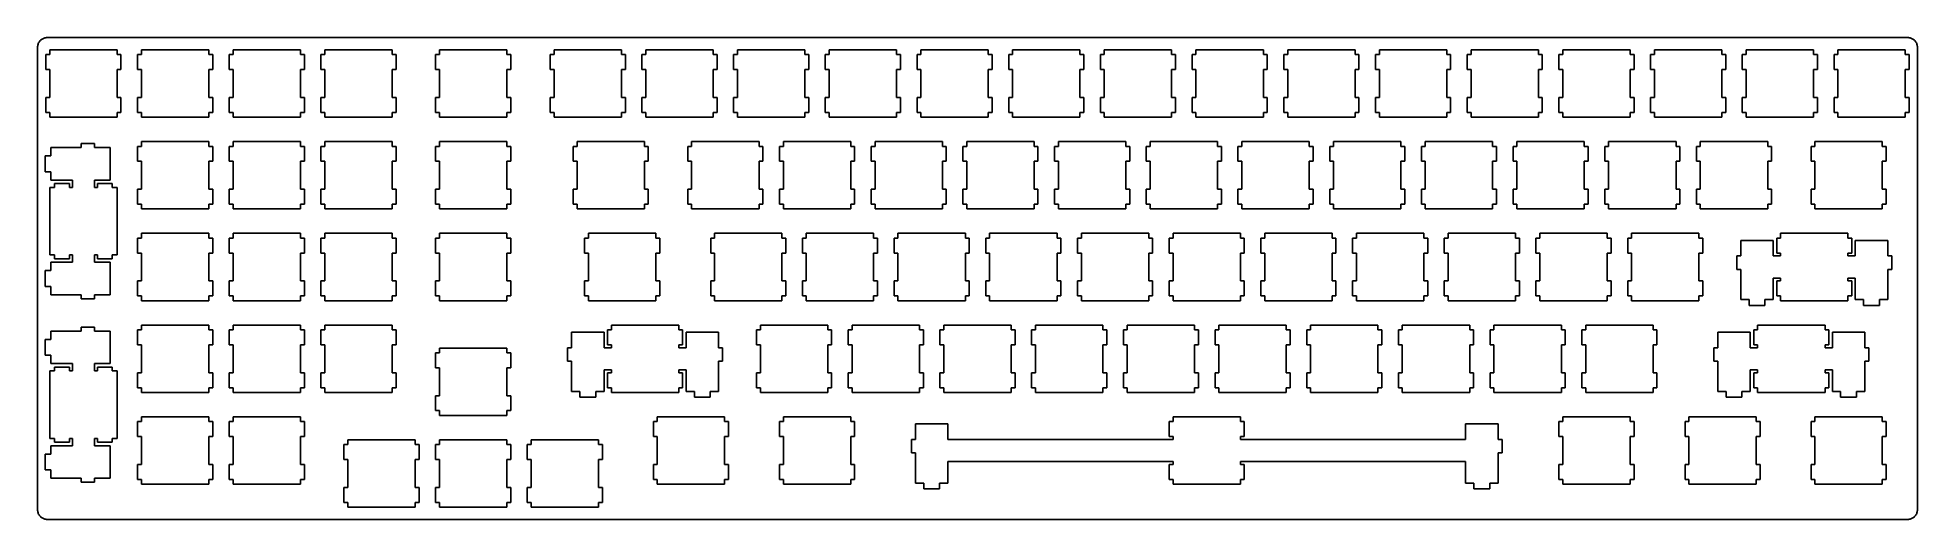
# Model space of a CAD drawing. Extents: x 0 to 391, y 0 to 100.
import ezdxf

# ---------------------------------------------------------------- set-up
doc = ezdxf.new("R2010")
doc.units = 0
doc.layers.get('0').update_dxf_attribs({"linetype": 'CONTINUOUS'})

msp = doc.modelspace()

# ---------------------------------------------------------------- linework, layer by layer
at = {"color": 0}
for p, q in [((0.09508, 98.4458), (0.10197, 98.6028)), ((0.09508, 2.43362), (0.09508, 98.4458)), ((0.10197, 98.6028), (0.11989, 98.7598)), ((0.11989, 98.7598), (0.15021, 98.9129)), ((0.15021, 98.9129), (0.19293, 99.0656)), ((0.19293, 99.0656), (0.24805, 99.2117)), ((0.24805, 99.2117), (0.31282, 99.3539)), ((0.31282, 99.3539), (0.38999, 99.4915)), ((0.38999, 99.4915), (0.4768, 99.6227)), ((0.4768, 99.6227), (0.57464, 99.7451)), ((0.57464, 99.7451), (0.68075, 99.8608)), ((0.68075, 99.8608), (0.79651, 99.967)), ((0.79651, 99.967), (0.91915, 100.065)), ((0.91915, 100.065), (1.05006, 100.152)), ((1.05006, 100.152), (1.18787, 100.229)), ((1.18787, 100.229), (1.32981, 100.294)), ((1.32981, 100.294), (1.47588, 100.349)), ((1.47588, 100.349), (1.62884, 100.391)), ((1.62884, 100.391), (1.7818, 100.422)), ((1.7818, 100.422), (1.9389, 100.44)), ((1.9389, 100.44), (2.096, 100.446)), ((2.096, 100.446), (388.624, 100.446)), ((2.62103, 97.9205), (2.62103, 96.9215)), ((16.6205, 97.9205), (2.62103, 97.9205)), ((16.6205, 96.9215), (16.6205, 97.9205)), ((21.671, 97.9205), (21.671, 96.9215)), ((35.6704, 97.9205), (21.671, 97.9205)), ((35.6704, 96.9215), (35.6704, 97.9205)), ((40.7211, 97.9205), (40.7211, 96.9215)), ((54.7204, 97.9205), (40.7211, 97.9205)), ((54.7204, 96.9215), (54.7204, 97.9205)), ((59.7711, 97.9205), (59.7711, 96.9215)), ((73.7704, 97.9205), (59.7711, 97.9205)), ((73.7704, 96.9215), (73.7704, 97.9205)), ((83.5822, 97.9205), (83.5822, 96.9215)), ((97.5829, 97.9205), (83.5822, 97.9205)), ((97.5829, 96.9215), (97.5829, 97.9205)), ((107.396, 97.9205), (107.396, 96.9215)), ((121.395, 97.9205), (107.396, 97.9205)), ((121.395, 96.9215), (121.395, 97.9205)), ((126.446, 97.9205), (126.446, 96.9215)), ((140.445, 97.9205), (126.446, 97.9205)), ((140.445, 96.9215), (140.445, 97.9205)), ((145.496, 97.9205), (145.496, 96.9215)), ((159.495, 97.9205), (145.496, 97.9205)), ((159.495, 96.9215), (159.495, 97.9205)), ((164.546, 97.9205), (164.546, 96.9215)), ((178.545, 97.9205), (164.546, 97.9205)), ((178.545, 96.9215), (178.545, 97.9205)), ((183.596, 97.9205), (183.596, 96.9215)), ((197.595, 97.9205), (183.596, 97.9205)), ((197.595, 96.9215), (197.595, 97.9205)), ((202.646, 97.9205), (202.646, 96.9215)), ((216.645, 97.9205), (202.646, 97.9205)), ((216.645, 96.9215), (216.645, 97.9205)), ((221.696, 97.9205), (221.696, 96.9215)), ((235.695, 97.9205), (221.696, 97.9205)), ((235.695, 96.9215), (235.695, 97.9205)), ((240.746, 97.9205), (240.746, 96.9215)), ((254.744, 97.9205), (240.746, 97.9205)), ((254.744, 96.9215), (254.744, 97.9205)), ((259.796, 97.9205), (259.796, 96.9215)), ((273.795, 97.9205), (259.796, 97.9205)), ((273.795, 96.9215), (273.795, 97.9205)), ((278.846, 97.9205), (278.846, 96.9215)), ((292.845, 97.9205), (278.846, 97.9205)), ((292.845, 96.9215), (292.845, 97.9205)), ((297.896, 97.9205), (297.896, 96.9215)), ((311.895, 97.9205), (297.896, 97.9205)), ((311.895, 96.9215), (311.895, 97.9205)), ((316.946, 97.9205), (316.946, 96.9215)), ((330.945, 97.9205), (316.946, 97.9205)), ((330.945, 96.9215), (330.945, 97.9205)), ((335.996, 97.9205), (335.996, 96.9215)), ((349.995, 97.9205), (335.996, 97.9205)), ((349.995, 96.9215), (349.995, 97.9205)), ((355.046, 97.9205), (355.046, 96.9215)), ((369.044, 97.9205), (355.046, 97.9205)), ((369.044, 96.9215), (369.044, 97.9205)), ((374.096, 97.9205), (374.096, 96.9215)), ((388.094, 97.9205), (374.096, 97.9205)), ((388.094, 96.9215), (388.094, 97.9205)), ((388.624, 100.446), (388.779, 100.44)), ((388.779, 100.44), (388.934, 100.422)), ((388.934, 100.422), (389.089, 100.391)), ((389.089, 100.391), (389.241, 100.349)), ((389.241, 100.349), (389.386, 100.294)), ((389.386, 100.294), (389.53, 100.229)), ((389.53, 100.229), (389.664, 100.152)), ((389.664, 100.152), (389.795, 100.065)), ((389.795, 100.065), (389.922, 99.967)), ((389.922, 99.967), (390.035, 99.8608)), ((390.035, 99.8608), (390.14, 99.7451)), ((390.14, 99.7451), (390.239, 99.6227)), ((390.239, 99.6227), (390.327, 99.4915)), ((390.327, 99.4915), (390.405, 99.3539)), ((390.405, 99.3539), (390.469, 99.2117)), ((390.469, 99.2117), (390.525, 99.0656)), ((390.525, 99.0656), (390.564, 98.9129)), ((390.564, 98.9129), (390.596, 98.7598)), ((390.596, 98.7598), (390.613, 98.6028)), ((390.613, 98.6028), (390.62, 98.4458)), ((390.62, 98.4458), (390.62, 2.43362)), ((2.62103, 96.9215), (1.82039, 96.9215)), ((1.82039, 96.9215), (1.82039, 93.8209)), ((1.82039, 93.8209), (2.62103, 93.8209)), ((2.62103, 93.8209), (2.62103, 88.0209)), ((17.4212, 96.9215), (16.6205, 96.9215)), ((16.6205, 88.0209), (16.6205, 93.8209)), ((16.6205, 93.8209), (17.4212, 93.8209)), ((17.4212, 93.8209), (17.4212, 96.9215)), ((21.671, 96.9215), (20.8704, 96.9215)), ((20.8704, 96.9215), (20.8704, 93.8209)), ((20.8704, 93.8209), (21.671, 93.8209)), ((21.671, 93.8209), (21.671, 88.0209)), ((36.4712, 96.9215), (35.6704, 96.9215)), ((35.6704, 88.0209), (35.6704, 93.8209)), ((35.6704, 93.8209), (36.4712, 93.8209)), ((36.4712, 93.8209), (36.4712, 96.9215)), ((40.7211, 96.9215), (39.9203, 96.9215)), ((39.9203, 96.9215), (39.9203, 93.8209)), ((39.9203, 93.8209), (40.7211, 93.8209)), ((40.7211, 93.8209), (40.7211, 88.0209)), ((55.5212, 96.9215), (54.7204, 96.9215)), ((54.7204, 88.0209), (54.7204, 93.8209)), ((54.7204, 93.8209), (55.5212, 93.8209)), ((55.5212, 93.8209), (55.5212, 96.9215)), ((59.7711, 96.9215), (58.9703, 96.9215)), ((58.9703, 96.9215), (58.9703, 93.8209)), ((58.9703, 93.8209), (59.7711, 93.8209)), ((59.7711, 93.8209), (59.7711, 88.0209)), ((74.5712, 96.9215), (73.7704, 96.9215)), ((73.7704, 88.0209), (73.7704, 93.8209)), ((73.7704, 93.8209), (74.5712, 93.8209)), ((74.5712, 93.8209), (74.5712, 96.9215)), ((83.5822, 96.9215), (82.7828, 96.9215)), ((82.7828, 96.9215), (82.7828, 93.8209)), ((82.7828, 93.8209), (83.5822, 93.8209)), ((83.5822, 93.8209), (83.5822, 88.0209)), ((98.3823, 96.9215), (97.5829, 96.9215)), ((97.5829, 88.0209), (97.5829, 93.8209)), ((97.5829, 93.8209), (98.3823, 93.8209)), ((98.3823, 93.8209), (98.3823, 96.9215)), ((107.396, 96.9215), (106.595, 96.9215)), ((106.595, 96.9215), (106.595, 93.8209)), ((106.595, 93.8209), (107.396, 93.8209)), ((107.396, 93.8209), (107.396, 88.0209)), ((122.196, 96.9215), (121.395, 96.9215)), ((121.395, 88.0209), (121.395, 93.8209)), ((121.395, 93.8209), (122.196, 93.8209)), ((122.196, 93.8209), (122.196, 96.9215)), ((126.446, 96.9215), (125.644, 96.9215)), ((125.644, 96.9215), (125.644, 93.8209)), ((125.644, 93.8209), (126.446, 93.8209)), ((126.446, 93.8209), (126.446, 88.0209)), ((141.246, 96.9215), (140.445, 96.9215)), ((140.445, 88.0209), (140.445, 93.8209)), ((140.445, 93.8209), (141.246, 93.8209)), ((141.246, 93.8209), (141.246, 96.9215)), ((145.496, 96.9215), (144.695, 96.9215)), ((144.695, 96.9215), (144.695, 93.8209)), ((144.695, 93.8209), (145.496, 93.8209)), ((145.496, 93.8209), (145.496, 88.0209)), ((160.296, 96.9215), (159.495, 96.9215)), ((159.495, 88.0209), (159.495, 93.8209)), ((159.495, 93.8209), (160.296, 93.8209)), ((160.296, 93.8209), (160.296, 96.9215)), ((164.546, 96.9215), (163.745, 96.9215)), ((163.745, 96.9215), (163.745, 93.8209)), ((163.745, 93.8209), (164.546, 93.8209)), ((164.546, 93.8209), (164.546, 88.0209)), ((179.346, 96.9215), (178.545, 96.9215)), ((178.545, 88.0209), (178.545, 93.8209)), ((178.545, 93.8209), (179.346, 93.8209)), ((179.346, 93.8209), (179.346, 96.9215)), ((183.596, 96.9215), (182.795, 96.9215)), ((182.795, 96.9215), (182.795, 93.8209)), ((182.795, 93.8209), (183.596, 93.8209)), ((183.596, 93.8209), (183.596, 88.0209)), ((198.396, 96.9215), (197.595, 96.9215)), ((197.595, 88.0209), (197.595, 93.8209)), ((197.595, 93.8209), (198.396, 93.8209)), ((198.396, 93.8209), (198.396, 96.9215)), ((202.646, 96.9215), (201.845, 96.9215)), ((201.845, 96.9215), (201.845, 93.8209)), ((201.845, 93.8209), (202.646, 93.8209)), ((202.646, 93.8209), (202.646, 88.0209)), ((217.446, 96.9215), (216.645, 96.9215)), ((216.645, 88.0209), (216.645, 93.8209)), ((216.645, 93.8209), (217.446, 93.8209)), ((217.446, 93.8209), (217.446, 96.9215)), ((221.696, 96.9215), (220.895, 96.9215)), ((220.895, 96.9215), (220.895, 93.8209)), ((220.895, 93.8209), (221.696, 93.8209)), ((221.696, 93.8209), (221.696, 88.0209)), ((236.496, 96.9215), (235.695, 96.9215)), ((235.695, 88.0209), (235.695, 93.8209)), ((235.695, 93.8209), (236.496, 93.8209)), ((236.496, 93.8209), (236.496, 96.9215)), ((240.746, 96.9215), (239.945, 96.9215)), ((239.945, 96.9215), (239.945, 93.8209)), ((239.945, 93.8209), (240.746, 93.8209)), ((240.746, 93.8209), (240.746, 88.0209)), ((255.546, 96.9215), (254.744, 96.9215)), ((254.744, 88.0209), (254.744, 93.8209)), ((254.744, 93.8209), (255.546, 93.8209)), ((255.546, 93.8209), (255.546, 96.9215)), ((259.796, 96.9215), (258.995, 96.9215)), ((258.995, 96.9215), (258.995, 93.8209)), ((258.995, 93.8209), (259.796, 93.8209)), ((259.796, 93.8209), (259.796, 88.0209)), ((274.596, 96.9215), (273.795, 96.9215)), ((273.795, 88.0209), (273.795, 93.8209)), ((273.795, 93.8209), (274.596, 93.8209)), ((274.596, 93.8209), (274.596, 96.9215)), ((278.846, 96.9215), (278.045, 96.9215)), ((278.045, 96.9215), (278.045, 93.8209)), ((278.045, 93.8209), (278.846, 93.8209)), ((278.846, 93.8209), (278.846, 88.0209)), ((293.646, 96.9215), (292.845, 96.9215)), ((292.845, 88.0209), (292.845, 93.8209)), ((292.845, 93.8209), (293.646, 93.8209)), ((293.646, 93.8209), (293.646, 96.9215)), ((297.896, 96.9215), (297.095, 96.9215)), ((297.095, 96.9215), (297.095, 93.8209)), ((297.095, 93.8209), (297.896, 93.8209)), ((297.896, 93.8209), (297.896, 88.0209)), ((312.696, 96.9215), (311.895, 96.9215)), ((311.895, 88.0209), (311.895, 93.8209)), ((311.895, 93.8209), (312.696, 93.8209)), ((312.696, 93.8209), (312.696, 96.9215)), ((316.946, 96.9215), (316.145, 96.9215)), ((316.145, 96.9215), (316.145, 93.8209)), ((316.145, 93.8209), (316.946, 93.8209)), ((316.946, 93.8209), (316.946, 88.0209)), ((331.746, 96.9215), (330.945, 96.9215)), ((330.945, 88.0209), (330.945, 93.8209)), ((330.945, 93.8209), (331.746, 93.8209)), ((331.746, 93.8209), (331.746, 96.9215)), ((335.996, 96.9215), (335.195, 96.9215)), ((335.195, 96.9215), (335.195, 93.8209)), ((335.195, 93.8209), (335.996, 93.8209)), ((335.996, 93.8209), (335.996, 88.0209)), ((350.796, 96.9215), (349.995, 96.9215)), ((349.995, 88.0209), (349.995, 93.8209)), ((349.995, 93.8209), (350.796, 93.8209)), ((350.796, 93.8209), (350.796, 96.9215)), ((355.046, 96.9215), (354.245, 96.9215)), ((354.245, 96.9215), (354.245, 93.8209)), ((354.245, 93.8209), (355.046, 93.8209)), ((355.046, 93.8209), (355.046, 88.0209)), ((369.845, 96.9215), (369.044, 96.9215)), ((369.044, 88.0209), (369.044, 93.8209)), ((369.044, 93.8209), (369.845, 93.8209)), ((369.845, 93.8209), (369.845, 96.9215)), ((374.096, 96.9215), (373.295, 96.9215)), ((373.295, 96.9215), (373.295, 93.8209)), ((373.295, 93.8209), (374.096, 93.8209)), ((374.096, 93.8209), (374.096, 88.0209)), ((388.895, 96.9215), (388.094, 96.9215)), ((388.094, 88.0209), (388.094, 93.8209)), ((388.094, 93.8209), (388.895, 93.8209)), ((388.895, 93.8209), (388.895, 96.9215)), ((2.62103, 88.0209), (1.82039, 88.0209)), ((1.82039, 88.0209), (1.82039, 84.9217)), ((17.4212, 88.0209), (16.6205, 88.0209)), ((17.4212, 84.9217), (17.4212, 88.0209)), ((21.671, 88.0209), (20.8704, 88.0209)), ((20.8704, 88.0209), (20.8704, 84.9217)), ((36.4712, 88.0209), (35.6704, 88.0209)), ((36.4712, 84.9217), (36.4712, 88.0209)), ((40.7211, 88.0209), (39.9203, 88.0209)), ((39.9203, 88.0209), (39.9203, 84.9217)), ((55.5212, 88.0209), (54.7204, 88.0209)), ((55.5212, 84.9217), (55.5212, 88.0209)), ((59.7711, 88.0209), (58.9703, 88.0209)), ((58.9703, 88.0209), (58.9703, 84.9217)), ((74.5712, 88.0209), (73.7704, 88.0209)), ((74.5712, 84.9217), (74.5712, 88.0209)), ((83.5822, 88.0209), (82.7828, 88.0209)), ((82.7828, 88.0209), (82.7828, 84.9217)), ((98.3823, 88.0209), (97.5829, 88.0209)), ((98.3823, 84.9217), (98.3823, 88.0209)), ((107.396, 88.0209), (106.595, 88.0209)), ((106.595, 88.0209), (106.595, 84.9217)), ((122.196, 88.0209), (121.395, 88.0209)), ((122.196, 84.9217), (122.196, 88.0209)), ((126.446, 88.0209), (125.644, 88.0209)), ((125.644, 88.0209), (125.644, 84.9217)), ((141.246, 88.0209), (140.445, 88.0209)), ((141.246, 84.9217), (141.246, 88.0209)), ((145.496, 88.0209), (144.695, 88.0209)), ((144.695, 88.0209), (144.695, 84.9217)), ((160.296, 88.0209), (159.495, 88.0209)), ((160.296, 84.9217), (160.296, 88.0209)), ((164.546, 88.0209), (163.745, 88.0209)), ((163.745, 88.0209), (163.745, 84.9217)), ((179.346, 88.0209), (178.545, 88.0209)), ((179.346, 84.9217), (179.346, 88.0209)), ((183.596, 88.0209), (182.795, 88.0209)), ((182.795, 88.0209), (182.795, 84.9217)), ((198.396, 88.0209), (197.595, 88.0209)), ((198.396, 84.9217), (198.396, 88.0209)), ((202.646, 88.0209), (201.845, 88.0209)), ((201.845, 88.0209), (201.845, 84.9217)), ((217.446, 88.0209), (216.645, 88.0209)), ((217.446, 84.9217), (217.446, 88.0209)), ((221.696, 88.0209), (220.895, 88.0209)), ((220.895, 88.0209), (220.895, 84.9217)), ((236.496, 88.0209), (235.695, 88.0209)), ((236.496, 84.9217), (236.496, 88.0209)), ((240.746, 88.0209), (239.945, 88.0209)), ((239.945, 88.0209), (239.945, 84.9217)), ((255.546, 88.0209), (254.744, 88.0209)), ((255.546, 84.9217), (255.546, 88.0209)), ((259.796, 88.0209), (258.995, 88.0209)), ((258.995, 88.0209), (258.995, 84.9217)), ((274.596, 88.0209), (273.795, 88.0209)), ((274.596, 84.9217), (274.596, 88.0209)), ((278.846, 88.0209), (278.045, 88.0209)), ((278.045, 88.0209), (278.045, 84.9217)), ((293.646, 88.0209), (292.845, 88.0209)), ((293.646, 84.9217), (293.646, 88.0209)), ((297.896, 88.0209), (297.095, 88.0209)), ((297.095, 88.0209), (297.095, 84.9217)), ((312.696, 88.0209), (311.895, 88.0209)), ((312.696, 84.9217), (312.696, 88.0209)), ((316.946, 88.0209), (316.145, 88.0209)), ((316.145, 88.0209), (316.145, 84.9217)), ((331.746, 88.0209), (330.945, 88.0209)), ((331.746, 84.9217), (331.746, 88.0209)), ((335.996, 88.0209), (335.195, 88.0209)), ((335.195, 88.0209), (335.195, 84.9217)), ((350.796, 88.0209), (349.995, 88.0209)), ((350.796, 84.9217), (350.796, 88.0209)), ((355.046, 88.0209), (354.245, 88.0209)), ((354.245, 88.0209), (354.245, 84.9217)), ((369.845, 88.0209), (369.044, 88.0209)), ((369.845, 84.9217), (369.845, 88.0209)), ((374.096, 88.0209), (373.295, 88.0209)), ((373.295, 88.0209), (373.295, 84.9217)), ((388.895, 88.0209), (388.094, 88.0209)), ((388.895, 84.9217), (388.895, 88.0209)), ((1.82039, 84.9217), (2.62103, 84.9217)), ((2.62103, 84.9217), (2.62103, 83.9212)), ((2.62103, 83.9212), (16.6205, 83.9212)), ((16.6205, 83.9212), (16.6205, 84.9217)), ((16.6205, 84.9217), (17.4212, 84.9217)), ((20.8704, 84.9217), (21.671, 84.9217)), ((21.671, 84.9217), (21.671, 83.9212)), ((21.671, 83.9212), (35.6704, 83.9212)), ((35.6704, 83.9212), (35.6704, 84.9217)), ((35.6704, 84.9217), (36.4712, 84.9217)), ((39.9203, 84.9217), (40.7211, 84.9217)), ((40.7211, 84.9217), (40.7211, 83.9212)), ((40.7211, 83.9212), (54.7204, 83.9212)), ((54.7204, 83.9212), (54.7204, 84.9217)), ((54.7204, 84.9217), (55.5212, 84.9217)), ((58.9703, 84.9217), (59.7711, 84.9217)), ((59.7711, 84.9217), (59.7711, 83.9212)), ((59.7711, 83.9212), (73.7704, 83.9212)), ((73.7704, 83.9212), (73.7704, 84.9217)), ((73.7704, 84.9217), (74.5712, 84.9217)), ((82.7828, 84.9217), (83.5822, 84.9217)), ((83.5822, 84.9217), (83.5822, 83.9212)), ((83.5822, 83.9212), (97.5829, 83.9212)), ((97.5829, 83.9212), (97.5829, 84.9217)), ((97.5829, 84.9217), (98.3823, 84.9217)), ((106.595, 84.9217), (107.396, 84.9217)), ((107.396, 84.9217), (107.396, 83.9212)), ((107.396, 83.9212), (121.395, 83.9212)), ((121.395, 83.9212), (121.395, 84.9217)), ((121.395, 84.9217), (122.196, 84.9217)), ((125.644, 84.9217), (126.446, 84.9217)), ((126.446, 84.9217), (126.446, 83.9212)), ((126.446, 83.9212), (140.445, 83.9212)), ((140.445, 83.9212), (140.445, 84.9217)), ((140.445, 84.9217), (141.246, 84.9217)), ((144.695, 84.9217), (145.496, 84.9217)), ((145.496, 84.9217), (145.496, 83.9212)), ((145.496, 83.9212), (159.495, 83.9212)), ((159.495, 83.9212), (159.495, 84.9217)), ((159.495, 84.9217), (160.296, 84.9217)), ((163.745, 84.9217), (164.546, 84.9217)), ((164.546, 84.9217), (164.546, 83.9212)), ((164.546, 83.9212), (178.545, 83.9212)), ((178.545, 83.9212), (178.545, 84.9217)), ((178.545, 84.9217), (179.346, 84.9217)), ((182.795, 84.9217), (183.596, 84.9217)), ((183.596, 84.9217), (183.596, 83.9212)), ((183.596, 83.9212), (197.595, 83.9212)), ((197.595, 83.9212), (197.595, 84.9217)), ((197.595, 84.9217), (198.396, 84.9217)), ((201.845, 84.9217), (202.646, 84.9217)), ((202.646, 84.9217), (202.646, 83.9212)), ((202.646, 83.9212), (216.645, 83.9212)), ((216.645, 83.9212), (216.645, 84.9217)), ((216.645, 84.9217), (217.446, 84.9217)), ((220.895, 84.9217), (221.696, 84.9217)), ((221.696, 84.9217), (221.696, 83.9212)), ((221.696, 83.9212), (235.695, 83.9212)), ((235.695, 83.9212), (235.695, 84.9217)), ((235.695, 84.9217), (236.496, 84.9217)), ((239.945, 84.9217), (240.746, 84.9217)), ((240.746, 84.9217), (240.746, 83.9212)), ((240.746, 83.9212), (254.744, 83.9212)), ((254.744, 83.9212), (254.744, 84.9217)), ((254.744, 84.9217), (255.546, 84.9217)), ((258.995, 84.9217), (259.796, 84.9217)), ((259.796, 84.9217), (259.796, 83.9212)), ((259.796, 83.9212), (273.795, 83.9212)), ((273.795, 83.9212), (273.795, 84.9217)), ((273.795, 84.9217), (274.596, 84.9217)), ((278.045, 84.9217), (278.846, 84.9217)), ((278.846, 84.9217), (278.846, 83.9212)), ((278.846, 83.9212), (292.845, 83.9212)), ((292.845, 83.9212), (292.845, 84.9217)), ((292.845, 84.9217), (293.646, 84.9217)), ((297.095, 84.9217), (297.896, 84.9217)), ((297.896, 84.9217), (297.896, 83.9212)), ((297.896, 83.9212), (311.895, 83.9212)), ((311.895, 83.9212), (311.895, 84.9217)), ((311.895, 84.9217), (312.696, 84.9217)), ((316.145, 84.9217), (316.946, 84.9217)), ((316.946, 84.9217), (316.946, 83.9212)), ((316.946, 83.9212), (330.945, 83.9212)), ((330.945, 83.9212), (330.945, 84.9217)), ((330.945, 84.9217), (331.746, 84.9217)), ((335.195, 84.9217), (335.996, 84.9217)), ((335.996, 84.9217), (335.996, 83.9212)), ((335.996, 83.9212), (349.995, 83.9212)), ((349.995, 83.9212), (349.995, 84.9217)), ((349.995, 84.9217), (350.796, 84.9217)), ((354.245, 84.9217), (355.046, 84.9217)), ((355.046, 84.9217), (355.046, 83.9212)), ((355.046, 83.9212), (369.044, 83.9212)), ((369.044, 83.9212), (369.044, 84.9217)), ((369.044, 84.9217), (369.845, 84.9217)), ((373.295, 84.9217), (374.096, 84.9217)), ((374.096, 84.9217), (374.096, 83.9212)), ((374.096, 83.9212), (388.094, 83.9212)), ((388.094, 83.9212), (388.094, 84.9217)), ((388.094, 84.9217), (388.895, 84.9217)), ((9.11987, 78.4461), (9.11987, 77.6206)), ((11.92, 78.4461), (9.11987, 78.4461)), ((11.92, 77.6206), (11.92, 78.4461)), ((21.671, 78.8705), (21.671, 77.8715)), ((35.6704, 78.8705), (21.671, 78.8705)), ((35.6704, 77.8715), (35.6704, 78.8705)), ((40.7211, 78.8705), (40.7211, 77.8715)), ((54.7204, 78.8705), (40.7211, 78.8705)), ((54.7204, 77.8715), (54.7204, 78.8705)), ((59.7711, 78.8705), (59.7711, 77.8715)), ((73.7704, 78.8705), (59.7711, 78.8705)), ((73.7704, 77.8715), (73.7704, 78.8705)), ((83.5822, 78.8705), (83.5822, 77.8715)), ((97.5829, 78.8705), (83.5822, 78.8705)), ((97.5829, 77.8715), (97.5829, 78.8705)), ((112.157, 78.8705), (112.157, 77.8715)), ((126.158, 78.8705), (112.157, 78.8705)), ((126.158, 77.8715), (126.158, 78.8705)), ((135.971, 78.8705), (135.971, 77.8715)), ((149.97, 78.8705), (135.971, 78.8705)), ((149.97, 77.8715), (149.97, 78.8705)), ((155.021, 78.8705), (155.021, 77.8715)), ((169.02, 78.8705), (155.021, 78.8705)), ((169.02, 77.8715), (169.02, 78.8705)), ((174.071, 78.8705), (174.071, 77.8715)), ((188.07, 78.8705), (174.071, 78.8705)), ((188.07, 77.8715), (188.07, 78.8705)), ((193.121, 78.8705), (193.121, 77.8715)), ((207.12, 78.8705), (193.121, 78.8705)), ((207.12, 77.8715), (207.12, 78.8705)), ((212.171, 78.8705), (212.171, 77.8715)), ((226.17, 78.8705), (212.171, 78.8705)), ((226.17, 77.8715), (226.17, 78.8705)), ((231.221, 78.8705), (231.221, 77.8715)), ((245.22, 78.8705), (231.221, 78.8705)), ((245.22, 77.8715), (245.22, 78.8705)), ((250.271, 78.8705), (250.271, 77.8715)), ((264.27, 78.8705), (250.271, 78.8705)), ((264.27, 77.8715), (264.27, 78.8705)), ((269.321, 78.8705), (269.321, 77.8715)), ((283.32, 78.8705), (269.321, 78.8705)), ((283.32, 77.8715), (283.32, 78.8705)), ((288.371, 78.8705), (288.371, 77.8715)), ((302.37, 78.8705), (288.371, 78.8705)), ((302.37, 77.8715), (302.37, 78.8705)), ((307.421, 78.8705), (307.421, 77.8715)), ((321.42, 78.8705), (307.421, 78.8705)), ((321.42, 77.8715), (321.42, 78.8705)), ((326.471, 78.8705), (326.471, 77.8715)), ((340.47, 78.8705), (326.471, 78.8705)), ((340.47, 77.8715), (340.47, 78.8705)), ((345.521, 78.8705), (345.521, 77.8715)), ((359.519, 78.8705), (345.521, 78.8705)), ((359.519, 77.8715), (359.519, 78.8705)), ((369.334, 78.8705), (369.334, 77.8715)), ((383.332, 78.8705), (369.334, 78.8705)), ((383.332, 77.8715), (383.332, 78.8705)), ((2.85116, 75.897), (1.65089, 75.897)), ((1.65089, 75.897), (1.65089, 72.5964)), ((9.11987, 77.6206), (2.85116, 77.6206)), ((2.85116, 77.6206), (2.85116, 75.897)), ((15.1501, 77.6206), (11.92, 77.6206)), ((15.1501, 70.8713), (15.1501, 77.6206)), ((21.671, 77.8715), (20.8704, 77.8715)), ((20.8704, 77.8715), (20.8704, 74.7709)), ((20.8704, 74.7709), (21.671, 74.7709)), ((21.671, 74.7709), (21.671, 68.9709)), ((36.4712, 77.8715), (35.6704, 77.8715)), ((35.6704, 68.9709), (35.6704, 74.7709)), ((35.6704, 74.7709), (36.4712, 74.7709)), ((36.4712, 74.7709), (36.4712, 77.8715)), ((40.7211, 77.8715), (39.9203, 77.8715)), ((39.9203, 77.8715), (39.9203, 74.7709)), ((39.9203, 74.7709), (40.7211, 74.7709)), ((40.7211, 74.7709), (40.7211, 68.9709)), ((55.5212, 77.8715), (54.7204, 77.8715)), ((54.7204, 68.9709), (54.7204, 74.7709)), ((54.7204, 74.7709), (55.5212, 74.7709)), ((55.5212, 74.7709), (55.5212, 77.8715)), ((59.7711, 77.8715), (58.9703, 77.8715)), ((58.9703, 77.8715), (58.9703, 74.7709)), ((58.9703, 74.7709), (59.7711, 74.7709)), ((59.7711, 74.7709), (59.7711, 68.9709)), ((74.5712, 77.8715), (73.7704, 77.8715)), ((73.7704, 68.9709), (73.7704, 74.7709)), ((73.7704, 74.7709), (74.5712, 74.7709)), ((74.5712, 74.7709), (74.5712, 77.8715)), ((83.5822, 77.8715), (82.7828, 77.8715)), ((82.7828, 77.8715), (82.7828, 74.7709)), ((82.7828, 74.7709), (83.5822, 74.7709)), ((83.5822, 74.7709), (83.5822, 68.9709)), ((98.3823, 77.8715), (97.5829, 77.8715)), ((97.5829, 68.9709), (97.5829, 74.7709)), ((97.5829, 74.7709), (98.3823, 74.7709)), ((98.3823, 74.7709), (98.3823, 77.8715)), ((112.157, 77.8715), (111.358, 77.8715)), ((111.358, 77.8715), (111.358, 74.7709)), ((111.358, 74.7709), (112.157, 74.7709)), ((112.157, 74.7709), (112.157, 68.9709)), ((126.957, 77.8715), (126.158, 77.8715)), ((126.158, 68.9709), (126.158, 74.7709)), ((126.158, 74.7709), (126.957, 74.7709)), ((126.957, 74.7709), (126.957, 77.8715)), ((135.971, 77.8715), (135.17, 77.8715)), ((135.17, 77.8715), (135.17, 74.7709)), ((135.17, 74.7709), (135.971, 74.7709)), ((135.971, 74.7709), (135.971, 68.9709)), ((150.771, 77.8715), (149.97, 77.8715)), ((149.97, 68.9709), (149.97, 74.7709)), ((149.97, 74.7709), (150.771, 74.7709)), ((150.771, 74.7709), (150.771, 77.8715)), ((155.021, 77.8715), (154.22, 77.8715)), ((154.22, 77.8715), (154.22, 74.7709)), ((154.22, 74.7709), (155.021, 74.7709)), ((155.021, 74.7709), (155.021, 68.9709)), ((169.821, 77.8715), (169.02, 77.8715)), ((169.02, 68.9709), (169.02, 74.7709)), ((169.02, 74.7709), (169.821, 74.7709)), ((169.821, 74.7709), (169.821, 77.8715)), ((174.071, 77.8715), (173.27, 77.8715)), ((173.27, 77.8715), (173.27, 74.7709)), ((173.27, 74.7709), (174.071, 74.7709)), ((174.071, 74.7709), (174.071, 68.9709)), ((188.871, 77.8715), (188.07, 77.8715)), ((188.07, 68.9709), (188.07, 74.7709)), ((188.07, 74.7709), (188.871, 74.7709)), ((188.871, 74.7709), (188.871, 77.8715)), ((193.121, 77.8715), (192.32, 77.8715)), ((192.32, 77.8715), (192.32, 74.7709)), ((192.32, 74.7709), (193.121, 74.7709)), ((193.121, 74.7709), (193.121, 68.9709)), ((207.921, 77.8715), (207.12, 77.8715)), ((207.12, 68.9709), (207.12, 74.7709)), ((207.12, 74.7709), (207.921, 74.7709)), ((207.921, 74.7709), (207.921, 77.8715)), ((212.171, 77.8715), (211.37, 77.8715)), ((211.37, 77.8715), (211.37, 74.7709)), ((211.37, 74.7709), (212.171, 74.7709)), ((212.171, 74.7709), (212.171, 68.9709)), ((226.971, 77.8715), (226.17, 77.8715)), ((226.17, 68.9709), (226.17, 74.7709)), ((226.17, 74.7709), (226.971, 74.7709)), ((226.971, 74.7709), (226.971, 77.8715)), ((231.221, 77.8715), (230.42, 77.8715)), ((230.42, 77.8715), (230.42, 74.7709)), ((230.42, 74.7709), (231.221, 74.7709)), ((231.221, 74.7709), (231.221, 68.9709)), ((246.021, 77.8715), (245.22, 77.8715)), ((245.22, 68.9709), (245.22, 74.7709)), ((245.22, 74.7709), (246.021, 74.7709)), ((246.021, 74.7709), (246.021, 77.8715)), ((250.271, 77.8715), (249.47, 77.8715)), ((249.47, 77.8715), (249.47, 74.7709)), ((249.47, 74.7709), (250.271, 74.7709)), ((250.271, 74.7709), (250.271, 68.9709)), ((265.071, 77.8715), (264.27, 77.8715)), ((264.27, 68.9709), (264.27, 74.7709)), ((264.27, 74.7709), (265.071, 74.7709)), ((265.071, 74.7709), (265.071, 77.8715)), ((269.321, 77.8715), (268.52, 77.8715)), ((268.52, 77.8715), (268.52, 74.7709)), ((268.52, 74.7709), (269.321, 74.7709)), ((269.321, 74.7709), (269.321, 68.9709)), ((284.121, 77.8715), (283.32, 77.8715)), ((283.32, 68.9709), (283.32, 74.7709)), ((283.32, 74.7709), (284.121, 74.7709)), ((284.121, 74.7709), (284.121, 77.8715)), ((288.371, 77.8715), (287.57, 77.8715)), ((287.57, 77.8715), (287.57, 74.7709)), ((287.57, 74.7709), (288.371, 74.7709)), ((288.371, 74.7709), (288.371, 68.9709)), ((303.171, 77.8715), (302.37, 77.8715)), ((302.37, 68.9709), (302.37, 74.7709)), ((302.37, 74.7709), (303.171, 74.7709)), ((303.171, 74.7709), (303.171, 77.8715)), ((307.421, 77.8715), (306.62, 77.8715)), ((306.62, 77.8715), (306.62, 74.7709)), ((306.62, 74.7709), (307.421, 74.7709)), ((307.421, 74.7709), (307.421, 68.9709)), ((322.221, 77.8715), (321.42, 77.8715)), ((321.42, 68.9709), (321.42, 74.7709)), ((321.42, 74.7709), (322.221, 74.7709)), ((322.221, 74.7709), (322.221, 77.8715)), ((326.471, 77.8715), (325.67, 77.8715)), ((325.67, 77.8715), (325.67, 74.7709)), ((325.67, 74.7709), (326.471, 74.7709)), ((326.471, 74.7709), (326.471, 68.9709)), ((341.271, 77.8715), (340.47, 77.8715)), ((340.47, 68.9709), (340.47, 74.7709)), ((340.47, 74.7709), (341.271, 74.7709)), ((341.271, 74.7709), (341.271, 77.8715)), ((345.521, 77.8715), (344.72, 77.8715)), ((344.72, 77.8715), (344.72, 74.7709)), ((344.72, 74.7709), (345.521, 74.7709)), ((345.521, 74.7709), (345.521, 68.9709)), ((360.32, 77.8715), (359.519, 77.8715)), ((359.519, 68.9709), (359.519, 74.7709)), ((359.519, 74.7709), (360.32, 74.7709)), ((360.32, 74.7709), (360.32, 77.8715)), ((369.334, 77.8715), (368.533, 77.8715)), ((368.533, 77.8715), (368.533, 74.7709)), ((368.533, 74.7709), (369.334, 74.7709)), ((369.334, 74.7709), (369.334, 68.9709)), ((384.133, 77.8715), (383.332, 77.8715)), ((383.332, 68.9709), (383.332, 74.7709)), ((383.332, 74.7709), (384.133, 74.7709)), ((384.133, 74.7709), (384.133, 77.8715)), ((1.65089, 72.5964), (2.85116, 72.5964)), ((2.85116, 72.5964), (2.85116, 70.8713)), ((2.85116, 70.8713), (7.32014, 70.8713)), ((7.32014, 70.8713), (7.32014, 69.3455)), ((11.92, 69.3455), (11.92, 70.8713)), ((11.92, 70.8713), (15.1501, 70.8713)), ((3.6201, 69.3455), (2.62103, 69.3455)), ((2.62103, 69.3455), (2.62103, 55.3462)), ((6.7207, 70.1463), (3.6201, 70.1463)), ((3.6201, 70.1463), (3.6201, 69.3455)), ((6.7207, 69.3455), (6.7207, 70.1463)), ((7.32014, 69.3455), (6.7207, 69.3455)), ((12.5209, 69.3455), (11.92, 69.3455)), ((15.62, 70.1463), (12.5209, 70.1463)), ((12.5209, 70.1463), (12.5209, 69.3455)), ((15.62, 69.3455), (15.62, 70.1463)), ((16.6205, 69.3455), (15.62, 69.3455)), ((16.6205, 55.3462), (16.6205, 69.3455)), ((21.671, 68.9709), (20.8704, 68.9709)), ((20.8704, 68.9709), (20.8704, 65.8717)), ((36.4712, 68.9709), (35.6704, 68.9709)), ((36.4712, 65.8717), (36.4712, 68.9709)), ((40.7211, 68.9709), (39.9203, 68.9709)), ((39.9203, 68.9709), (39.9203, 65.8717)), ((55.5212, 68.9709), (54.7204, 68.9709)), ((55.5212, 65.8717), (55.5212, 68.9709)), ((59.7711, 68.9709), (58.9703, 68.9709)), ((58.9703, 68.9709), (58.9703, 65.8717)), ((74.5712, 68.9709), (73.7704, 68.9709)), ((74.5712, 65.8717), (74.5712, 68.9709)), ((83.5822, 68.9709), (82.7828, 68.9709)), ((82.7828, 68.9709), (82.7828, 65.8717)), ((98.3823, 68.9709), (97.5829, 68.9709)), ((98.3823, 65.8717), (98.3823, 68.9709)), ((112.157, 68.9709), (111.358, 68.9709)), ((111.358, 68.9709), (111.358, 65.8717)), ((126.957, 68.9709), (126.158, 68.9709)), ((126.957, 65.8717), (126.957, 68.9709)), ((135.971, 68.9709), (135.17, 68.9709)), ((135.17, 68.9709), (135.17, 65.8717)), ((150.771, 68.9709), (149.97, 68.9709)), ((150.771, 65.8717), (150.771, 68.9709)), ((155.021, 68.9709), (154.22, 68.9709)), ((154.22, 68.9709), (154.22, 65.8717)), ((169.821, 68.9709), (169.02, 68.9709)), ((169.821, 65.8717), (169.821, 68.9709)), ((174.071, 68.9709), (173.27, 68.9709)), ((173.27, 68.9709), (173.27, 65.8717)), ((188.871, 68.9709), (188.07, 68.9709)), ((188.871, 65.8717), (188.871, 68.9709)), ((193.121, 68.9709), (192.32, 68.9709)), ((192.32, 68.9709), (192.32, 65.8717)), ((207.921, 68.9709), (207.12, 68.9709)), ((207.921, 65.8717), (207.921, 68.9709)), ((212.171, 68.9709), (211.37, 68.9709)), ((211.37, 68.9709), (211.37, 65.8717)), ((226.971, 68.9709), (226.17, 68.9709)), ((226.971, 65.8717), (226.971, 68.9709)), ((231.221, 68.9709), (230.42, 68.9709)), ((230.42, 68.9709), (230.42, 65.8717)), ((246.021, 68.9709), (245.22, 68.9709)), ((246.021, 65.8717), (246.021, 68.9709)), ((250.271, 68.9709), (249.47, 68.9709)), ((249.47, 68.9709), (249.47, 65.8717)), ((265.071, 68.9709), (264.27, 68.9709)), ((265.071, 65.8717), (265.071, 68.9709)), ((269.321, 68.9709), (268.52, 68.9709)), ((268.52, 68.9709), (268.52, 65.8717)), ((284.121, 68.9709), (283.32, 68.9709)), ((284.121, 65.8717), (284.121, 68.9709)), ((288.371, 68.9709), (287.57, 68.9709)), ((287.57, 68.9709), (287.57, 65.8717)), ((303.171, 68.9709), (302.37, 68.9709)), ((303.171, 65.8717), (303.171, 68.9709)), ((307.421, 68.9709), (306.62, 68.9709)), ((306.62, 68.9709), (306.62, 65.8717)), ((322.221, 68.9709), (321.42, 68.9709)), ((322.221, 65.8717), (322.221, 68.9709)), ((326.471, 68.9709), (325.67, 68.9709)), ((325.67, 68.9709), (325.67, 65.8717)), ((341.271, 68.9709), (340.47, 68.9709)), ((341.271, 65.8717), (341.271, 68.9709)), ((345.521, 68.9709), (344.72, 68.9709)), ((344.72, 68.9709), (344.72, 65.8717)), ((360.32, 68.9709), (359.519, 68.9709)), ((360.32, 65.8717), (360.32, 68.9709)), ((369.334, 68.9709), (368.533, 68.9709)), ((368.533, 68.9709), (368.533, 65.8717)), ((384.133, 68.9709), (383.332, 68.9709)), ((384.133, 65.8717), (384.133, 68.9709)), ((20.8704, 65.8717), (21.671, 65.8717)), ((21.671, 65.8717), (21.671, 64.8712)), ((21.671, 64.8712), (35.6704, 64.8712)), ((35.6704, 64.8712), (35.6704, 65.8717)), ((35.6704, 65.8717), (36.4712, 65.8717)), ((39.9203, 65.8717), (40.7211, 65.8717)), ((40.7211, 65.8717), (40.7211, 64.8712)), ((40.7211, 64.8712), (54.7204, 64.8712)), ((54.7204, 64.8712), (54.7204, 65.8717)), ((54.7204, 65.8717), (55.5212, 65.8717)), ((58.9703, 65.8717), (59.7711, 65.8717)), ((59.7711, 65.8717), (59.7711, 64.8712)), ((59.7711, 64.8712), (73.7704, 64.8712)), ((73.7704, 64.8712), (73.7704, 65.8717)), ((73.7704, 65.8717), (74.5712, 65.8717)), ((82.7828, 65.8717), (83.5822, 65.8717)), ((83.5822, 65.8717), (83.5822, 64.8712)), ((83.5822, 64.8712), (97.5829, 64.8712)), ((97.5829, 64.8712), (97.5829, 65.8717)), ((97.5829, 65.8717), (98.3823, 65.8717)), ((111.358, 65.8717), (112.157, 65.8717)), ((112.157, 65.8717), (112.157, 64.8712)), ((112.157, 64.8712), (126.158, 64.8712)), ((126.158, 64.8712), (126.158, 65.8717)), ((126.158, 65.8717), (126.957, 65.8717)), ((135.17, 65.8717), (135.971, 65.8717)), ((135.971, 65.8717), (135.971, 64.8712)), ((135.971, 64.8712), (149.97, 64.8712)), ((149.97, 64.8712), (149.97, 65.8717)), ((149.97, 65.8717), (150.771, 65.8717)), ((154.22, 65.8717), (155.021, 65.8717)), ((155.021, 65.8717), (155.021, 64.8712)), ((155.021, 64.8712), (169.02, 64.8712)), ((169.02, 64.8712), (169.02, 65.8717)), ((169.02, 65.8717), (169.821, 65.8717)), ((173.27, 65.8717), (174.071, 65.8717)), ((174.071, 65.8717), (174.071, 64.8712)), ((174.071, 64.8712), (188.07, 64.8712)), ((188.07, 64.8712), (188.07, 65.8717)), ((188.07, 65.8717), (188.871, 65.8717)), ((192.32, 65.8717), (193.121, 65.8717)), ((193.121, 65.8717), (193.121, 64.8712)), ((193.121, 64.8712), (207.12, 64.8712)), ((207.12, 64.8712), (207.12, 65.8717)), ((207.12, 65.8717), (207.921, 65.8717)), ((211.37, 65.8717), (212.171, 65.8717)), ((212.171, 65.8717), (212.171, 64.8712)), ((212.171, 64.8712), (226.17, 64.8712)), ((226.17, 64.8712), (226.17, 65.8717)), ((226.17, 65.8717), (226.971, 65.8717)), ((230.42, 65.8717), (231.221, 65.8717)), ((231.221, 65.8717), (231.221, 64.8712)), ((231.221, 64.8712), (245.22, 64.8712)), ((245.22, 64.8712), (245.22, 65.8717)), ((245.22, 65.8717), (246.021, 65.8717)), ((249.47, 65.8717), (250.271, 65.8717)), ((250.271, 65.8717), (250.271, 64.8712)), ((250.271, 64.8712), (264.27, 64.8712)), ((264.27, 64.8712), (264.27, 65.8717)), ((264.27, 65.8717), (265.071, 65.8717)), ((268.52, 65.8717), (269.321, 65.8717)), ((269.321, 65.8717), (269.321, 64.8712)), ((269.321, 64.8712), (283.32, 64.8712)), ((283.32, 64.8712), (283.32, 65.8717)), ((283.32, 65.8717), (284.121, 65.8717)), ((287.57, 65.8717), (288.371, 65.8717)), ((288.371, 65.8717), (288.371, 64.8712)), ((288.371, 64.8712), (302.37, 64.8712)), ((302.37, 64.8712), (302.37, 65.8717)), ((302.37, 65.8717), (303.171, 65.8717)), ((306.62, 65.8717), (307.421, 65.8717)), ((307.421, 65.8717), (307.421, 64.8712)), ((307.421, 64.8712), (321.42, 64.8712)), ((321.42, 64.8712), (321.42, 65.8717)), ((321.42, 65.8717), (322.221, 65.8717)), ((325.67, 65.8717), (326.471, 65.8717)), ((326.471, 65.8717), (326.471, 64.8712)), ((326.471, 64.8712), (340.47, 64.8712)), ((340.47, 64.8712), (340.47, 65.8717)), ((340.47, 65.8717), (341.271, 65.8717)), ((344.72, 65.8717), (345.521, 65.8717)), ((345.521, 65.8717), (345.521, 64.8712)), ((345.521, 64.8712), (359.519, 64.8712)), ((359.519, 64.8712), (359.519, 65.8717)), ((359.519, 65.8717), (360.32, 65.8717)), ((368.533, 65.8717), (369.334, 65.8717)), ((369.334, 65.8717), (369.334, 64.8712)), ((369.334, 64.8712), (383.332, 64.8712)), ((383.332, 64.8712), (383.332, 65.8717)), ((383.332, 65.8717), (384.133, 65.8717)), ((21.671, 58.8215), (20.8704, 58.8215)), ((20.8704, 58.8215), (20.8704, 55.7209)), ((21.671, 59.8205), (21.671, 58.8215)), ((35.6704, 59.8205), (21.671, 59.8205)), ((35.6704, 58.8215), (35.6704, 59.8205)), ((36.4712, 58.8215), (35.6704, 58.8215)), ((36.4712, 55.7209), (36.4712, 58.8215)), ((40.7211, 58.8215), (39.9203, 58.8215)), ((39.9203, 58.8215), (39.9203, 55.7209)), ((40.7211, 59.8205), (40.7211, 58.8215)), ((54.7204, 59.8205), (40.7211, 59.8205)), ((54.7204, 58.8215), (54.7204, 59.8205)), ((55.5212, 58.8215), (54.7204, 58.8215)), ((55.5212, 55.7209), (55.5212, 58.8215)), ((59.7711, 58.8215), (58.9703, 58.8215)), ((58.9703, 58.8215), (58.9703, 55.7209)), ((59.7711, 59.8205), (59.7711, 58.8215)), ((73.7704, 59.8205), (59.7711, 59.8205)), ((73.7704, 58.8215), (73.7704, 59.8205)), ((74.5712, 58.8215), (73.7704, 58.8215)), ((74.5712, 55.7209), (74.5712, 58.8215)), ((83.5822, 58.8215), (82.7828, 58.8215)), ((82.7828, 58.8215), (82.7828, 55.7209)), ((83.5822, 59.8205), (83.5822, 58.8215)), ((97.5829, 59.8205), (83.5822, 59.8205)), ((97.5829, 58.8215), (97.5829, 59.8205)), ((98.3823, 58.8215), (97.5829, 58.8215)), ((98.3823, 55.7209), (98.3823, 58.8215)), ((114.538, 58.8215), (113.739, 58.8215)), ((113.739, 58.8215), (113.739, 55.7209)), ((114.538, 59.8205), (114.538, 58.8215)), ((128.538, 59.8205), (114.538, 59.8205)), ((128.538, 58.8215), (128.538, 59.8205)), ((129.339, 58.8215), (128.538, 58.8215)), ((129.339, 55.7209), (129.339, 58.8215)), ((140.732, 58.8215), (139.933, 58.8215)), ((139.933, 58.8215), (139.933, 55.7209)), ((140.732, 59.8205), (140.732, 58.8215)), ((154.733, 59.8205), (140.732, 59.8205)), ((154.733, 58.8215), (154.733, 59.8205)), ((155.532, 58.8215), (154.733, 58.8215)), ((155.532, 55.7209), (155.532, 58.8215)), ((159.782, 58.8215), (158.983, 58.8215)), ((158.983, 58.8215), (158.983, 55.7209)), ((159.782, 59.8205), (159.782, 58.8215)), ((173.783, 59.8205), (159.782, 59.8205)), ((173.783, 58.8215), (173.783, 59.8205)), ((174.582, 58.8215), (173.783, 58.8215)), ((174.582, 55.7209), (174.582, 58.8215)), ((178.832, 58.8215), (178.033, 58.8215)), ((178.033, 58.8215), (178.033, 55.7209)), ((178.832, 59.8205), (178.832, 58.8215)), ((192.833, 59.8205), (178.832, 59.8205)), ((192.833, 58.8215), (192.833, 59.8205)), ((193.632, 58.8215), (192.833, 58.8215)), ((193.632, 55.7209), (193.632, 58.8215)), ((197.882, 58.8215), (197.083, 58.8215)), ((197.083, 58.8215), (197.083, 55.7209)), ((197.882, 59.8205), (197.882, 58.8215)), ((211.883, 59.8205), (197.882, 59.8205)), ((211.883, 58.8215), (211.883, 59.8205)), ((212.682, 58.8215), (211.883, 58.8215)), ((212.682, 55.7209), (212.682, 58.8215)), ((216.932, 58.8215), (216.133, 58.8215)), ((216.133, 58.8215), (216.133, 55.7209)), ((216.932, 59.8205), (216.932, 58.8215)), ((230.933, 59.8205), (216.932, 59.8205)), ((230.933, 58.8215), (230.933, 59.8205)), ((231.732, 58.8215), (230.933, 58.8215)), ((231.732, 55.7209), (231.732, 58.8215)), ((235.982, 58.8215), (235.183, 58.8215)), ((235.183, 58.8215), (235.183, 55.7209)), ((235.982, 59.8205), (235.982, 58.8215)), ((249.983, 59.8205), (235.982, 59.8205)), ((249.983, 58.8215), (249.983, 59.8205)), ((250.782, 58.8215), (249.983, 58.8215)), ((250.782, 55.7209), (250.782, 58.8215)), ((255.032, 58.8215), (254.233, 58.8215)), ((254.233, 58.8215), (254.233, 55.7209)), ((255.032, 59.8205), (255.032, 58.8215)), ((269.033, 59.8205), (255.032, 59.8205)), ((269.033, 58.8215), (269.033, 59.8205)), ((269.832, 58.8215), (269.033, 58.8215)), ((269.832, 55.7209), (269.832, 58.8215)), ((274.082, 58.8215), (273.283, 58.8215)), ((273.283, 58.8215), (273.283, 55.7209)), ((274.082, 59.8205), (274.082, 58.8215)), ((288.083, 59.8205), (274.082, 59.8205)), ((288.083, 58.8215), (288.083, 59.8205)), ((288.882, 58.8215), (288.083, 58.8215)), ((288.882, 55.7209), (288.882, 58.8215)), ((293.132, 58.8215), (292.333, 58.8215)), ((292.333, 58.8215), (292.333, 55.7209)), ((293.132, 59.8205), (293.132, 58.8215)), ((307.133, 59.8205), (293.132, 59.8205)), ((307.133, 58.8215), (307.133, 59.8205)), ((307.932, 58.8215), (307.133, 58.8215)), ((307.932, 55.7209), (307.932, 58.8215)), ((312.182, 58.8215), (311.383, 58.8215)), ((311.383, 58.8215), (311.383, 55.7209)), ((312.182, 59.8205), (312.182, 58.8215)), ((326.183, 59.8205), (312.182, 59.8205)), ((326.183, 58.8215), (326.183, 59.8205)), ((326.982, 58.8215), (326.183, 58.8215)), ((326.982, 55.7209), (326.982, 58.8215)), ((331.232, 58.8215), (330.433, 58.8215)), ((330.433, 58.8215), (330.433, 55.7209)), ((331.232, 59.8205), (331.232, 58.8215)), ((345.233, 59.8205), (331.232, 59.8205)), ((345.233, 58.8215), (345.233, 59.8205)), ((346.032, 58.8215), (345.233, 58.8215)), ((346.032, 55.7209), (346.032, 58.8215)), ((362.19, 58.8215), (361.389, 58.8215)), ((361.389, 58.8215), (361.389, 55.7209)), ((362.19, 59.8205), (362.19, 58.8215)), ((376.188, 59.8205), (362.19, 59.8205)), ((376.188, 58.8215), (376.188, 59.8205)), ((376.989, 58.8215), (376.188, 58.8215)), ((376.989, 55.7209), (376.989, 58.8215)), ((2.62103, 55.3462), (3.6201, 55.3462)), ((3.6201, 55.3462), (3.6201, 54.5454)), ((6.7207, 54.5454), (6.7207, 55.3462)), ((6.7207, 55.3462), (7.32014, 55.3462)), ((7.32014, 55.3462), (7.32014, 53.8208)), ((11.92, 53.8208), (11.92, 55.3462)), ((11.92, 55.3462), (12.5209, 55.3462)), ((12.5209, 55.3462), (12.5209, 54.5454)), ((15.62, 54.5454), (15.62, 55.3462)), ((15.62, 55.3462), (16.6205, 55.3462)), ((20.8704, 55.7209), (21.671, 55.7209)), ((21.671, 55.7209), (21.671, 49.9209)), ((35.6704, 49.9209), (35.6704, 55.7209)), ((35.6704, 55.7209), (36.4712, 55.7209)), ((39.9203, 55.7209), (40.7211, 55.7209)), ((40.7211, 55.7209), (40.7211, 49.9209)), ((54.7204, 49.9209), (54.7204, 55.7209)), ((54.7204, 55.7209), (55.5212, 55.7209)), ((58.9703, 55.7209), (59.7711, 55.7209)), ((59.7711, 55.7209), (59.7711, 49.9209)), ((73.7704, 49.9209), (73.7704, 55.7209)), ((73.7704, 55.7209), (74.5712, 55.7209)), ((82.7828, 55.7209), (83.5822, 55.7209)), ((83.5822, 55.7209), (83.5822, 49.9209)), ((97.5829, 49.9209), (97.5829, 55.7209)), ((97.5829, 55.7209), (98.3823, 55.7209)), ((113.739, 55.7209), (114.538, 55.7209)), ((114.538, 55.7209), (114.538, 49.9209)), ((128.538, 49.9209), (128.538, 55.7209)), ((128.538, 55.7209), (129.339, 55.7209)), ((139.933, 55.7209), (140.732, 55.7209)), ((140.732, 55.7209), (140.732, 49.9209)), ((154.733, 49.9209), (154.733, 55.7209)), ((154.733, 55.7209), (155.532, 55.7209)), ((158.983, 55.7209), (159.782, 55.7209)), ((159.782, 55.7209), (159.782, 49.9209)), ((173.783, 49.9209), (173.783, 55.7209)), ((173.783, 55.7209), (174.582, 55.7209)), ((178.033, 55.7209), (178.832, 55.7209)), ((178.832, 55.7209), (178.832, 49.9209)), ((192.833, 49.9209), (192.833, 55.7209)), ((192.833, 55.7209), (193.632, 55.7209)), ((197.083, 55.7209), (197.882, 55.7209)), ((197.882, 55.7209), (197.882, 49.9209)), ((211.883, 49.9209), (211.883, 55.7209)), ((211.883, 55.7209), (212.682, 55.7209)), ((216.133, 55.7209), (216.932, 55.7209)), ((216.932, 55.7209), (216.932, 49.9209)), ((230.933, 49.9209), (230.933, 55.7209)), ((230.933, 55.7209), (231.732, 55.7209)), ((235.183, 55.7209), (235.982, 55.7209)), ((235.982, 55.7209), (235.982, 49.9209)), ((249.983, 49.9209), (249.983, 55.7209)), ((249.983, 55.7209), (250.782, 55.7209)), ((254.233, 55.7209), (255.032, 55.7209)), ((255.032, 55.7209), (255.032, 49.9209)), ((269.033, 49.9209), (269.033, 55.7209)), ((269.033, 55.7209), (269.832, 55.7209)), ((273.283, 55.7209), (274.082, 55.7209)), ((274.082, 55.7209), (274.082, 49.9209)), ((288.083, 49.9209), (288.083, 55.7209)), ((288.083, 55.7209), (288.882, 55.7209)), ((292.333, 55.7209), (293.132, 55.7209)), ((293.132, 55.7209), (293.132, 49.9209)), ((307.133, 49.9209), (307.133, 55.7209)), ((307.133, 55.7209), (307.932, 55.7209)), ((311.383, 55.7209), (312.182, 55.7209)), ((312.182, 55.7209), (312.182, 49.9209)), ((326.183, 49.9209), (326.183, 55.7209)), ((326.183, 55.7209), (326.982, 55.7209)), ((330.433, 55.7209), (331.232, 55.7209)), ((331.232, 55.7209), (331.232, 49.9209)), ((345.233, 49.9209), (345.233, 55.7209)), ((345.233, 55.7209), (346.032, 55.7209)), ((353.914, 55.1215), (353.088, 55.1215)), ((353.088, 55.1215), (353.088, 52.3215)), ((360.662, 58.3516), (353.914, 58.3516)), ((353.914, 58.3516), (353.914, 55.1215)), ((360.662, 55.1215), (360.662, 58.3516)), ((362.19, 55.1215), (360.662, 55.1215)), ((361.389, 55.7209), (362.19, 55.7209)), ((362.19, 55.7209), (362.19, 55.1215)), ((376.188, 55.1215), (376.188, 55.7209)), ((376.188, 55.7209), (376.989, 55.7209)), ((377.712, 55.1215), (376.188, 55.1215)), ((384.464, 58.3516), (377.712, 58.3516)), ((377.712, 58.3516), (377.712, 55.1215)), ((384.464, 55.1215), (384.464, 58.3516)), ((385.29, 55.1215), (384.464, 55.1215)), ((385.29, 52.3215), (385.29, 55.1215)), ((2.85116, 52.0968), (1.65089, 52.0968)), ((1.65089, 52.0968), (1.65089, 48.7962)), ((7.32014, 53.8208), (2.85116, 53.8208)), ((2.85116, 53.8208), (2.85116, 52.0968)), ((3.6201, 54.5454), (6.7207, 54.5454)), ((15.1501, 53.8208), (11.92, 53.8208)), ((12.5209, 54.5454), (15.62, 54.5454)), ((15.1501, 47.0711), (15.1501, 53.8208)), ((353.088, 52.3215), (353.914, 52.3215)), ((353.914, 52.3215), (353.914, 46.0527)), ((384.464, 46.0527), (384.464, 52.3215)), ((384.464, 52.3215), (385.29, 52.3215)), ((1.65089, 48.7962), (2.85116, 48.7962)), ((2.85116, 48.7962), (2.85116, 47.0711)), ((2.85116, 47.0711), (9.11987, 47.0711)), ((9.11987, 47.0711), (9.11987, 46.2456)), ((11.92, 46.2456), (11.92, 47.0711)), ((11.92, 47.0711), (15.1501, 47.0711)), ((21.671, 49.9209), (20.8704, 49.9209)), ((20.8704, 49.9209), (20.8704, 46.8217)), ((36.4712, 49.9209), (35.6704, 49.9209)), ((36.4712, 46.8217), (36.4712, 49.9209)), ((40.7211, 49.9209), (39.9203, 49.9209)), ((39.9203, 49.9209), (39.9203, 46.8217)), ((55.5212, 49.9209), (54.7204, 49.9209)), ((55.5212, 46.8217), (55.5212, 49.9209)), ((59.7711, 49.9209), (58.9703, 49.9209)), ((58.9703, 49.9209), (58.9703, 46.8217)), ((74.5712, 49.9209), (73.7704, 49.9209)), ((74.5712, 46.8217), (74.5712, 49.9209)), ((83.5822, 49.9209), (82.7828, 49.9209)), ((82.7828, 49.9209), (82.7828, 46.8217)), ((98.3823, 49.9209), (97.5829, 49.9209)), ((98.3823, 46.8217), (98.3823, 49.9209)), ((114.538, 49.9209), (113.739, 49.9209)), ((113.739, 49.9209), (113.739, 46.8217)), ((129.339, 49.9209), (128.538, 49.9209)), ((129.339, 46.8217), (129.339, 49.9209)), ((140.732, 49.9209), (139.933, 49.9209)), ((139.933, 49.9209), (139.933, 46.8217)), ((155.532, 49.9209), (154.733, 49.9209)), ((155.532, 46.8217), (155.532, 49.9209)), ((159.782, 49.9209), (158.983, 49.9209)), ((158.983, 49.9209), (158.983, 46.8217)), ((174.582, 49.9209), (173.783, 49.9209)), ((174.582, 46.8217), (174.582, 49.9209)), ((178.832, 49.9209), (178.033, 49.9209)), ((178.033, 49.9209), (178.033, 46.8217)), ((193.632, 49.9209), (192.833, 49.9209)), ((193.632, 46.8217), (193.632, 49.9209)), ((197.882, 49.9209), (197.083, 49.9209)), ((197.083, 49.9209), (197.083, 46.8217)), ((212.682, 49.9209), (211.883, 49.9209)), ((212.682, 46.8217), (212.682, 49.9209)), ((216.932, 49.9209), (216.133, 49.9209)), ((216.133, 49.9209), (216.133, 46.8217)), ((231.732, 49.9209), (230.933, 49.9209)), ((231.732, 46.8217), (231.732, 49.9209)), ((235.982, 49.9209), (235.183, 49.9209)), ((235.183, 49.9209), (235.183, 46.8217)), ((250.782, 49.9209), (249.983, 49.9209)), ((250.782, 46.8217), (250.782, 49.9209)), ((255.032, 49.9209), (254.233, 49.9209)), ((254.233, 49.9209), (254.233, 46.8217)), ((269.832, 49.9209), (269.033, 49.9209)), ((269.832, 46.8217), (269.832, 49.9209)), ((274.082, 49.9209), (273.283, 49.9209)), ((273.283, 49.9209), (273.283, 46.8217)), ((288.882, 49.9209), (288.083, 49.9209)), ((288.882, 46.8217), (288.882, 49.9209)), ((293.132, 49.9209), (292.333, 49.9209)), ((292.333, 49.9209), (292.333, 46.8217)), ((307.932, 49.9209), (307.133, 49.9209)), ((307.932, 46.8217), (307.932, 49.9209)), ((312.182, 49.9209), (311.383, 49.9209)), ((311.383, 49.9209), (311.383, 46.8217)), ((326.982, 49.9209), (326.183, 49.9209)), ((326.982, 46.8217), (326.982, 49.9209)), ((331.232, 49.9209), (330.433, 49.9209)), ((330.433, 49.9209), (330.433, 46.8217)), ((346.032, 49.9209), (345.233, 49.9209)), ((346.032, 46.8217), (346.032, 49.9209)), ((360.662, 46.0527), (360.662, 50.5217)), ((360.662, 50.5217), (362.19, 50.5217)), ((362.19, 49.9209), (361.389, 49.9209)), ((361.389, 49.9209), (361.389, 46.8217)), ((362.19, 50.5217), (362.19, 49.9209)), ((376.188, 49.9209), (376.188, 50.5217)), ((376.188, 50.5217), (377.712, 50.5217)), ((376.989, 49.9209), (376.188, 49.9209)), ((376.989, 46.8217), (376.989, 49.9209)), ((377.712, 50.5217), (377.712, 46.0527)), ((9.11987, 46.2456), (11.92, 46.2456)), ((20.8704, 46.8217), (21.671, 46.8217)), ((21.671, 46.8217), (21.671, 45.8212)), ((21.671, 45.8212), (35.6704, 45.8212)), ((35.6704, 45.8212), (35.6704, 46.8217)), ((35.6704, 46.8217), (36.4712, 46.8217)), ((39.9203, 46.8217), (40.7211, 46.8217)), ((40.7211, 46.8217), (40.7211, 45.8212)), ((40.7211, 45.8212), (54.7204, 45.8212)), ((54.7204, 45.8212), (54.7204, 46.8217)), ((54.7204, 46.8217), (55.5212, 46.8217)), ((58.9703, 46.8217), (59.7711, 46.8217)), ((59.7711, 46.8217), (59.7711, 45.8212)), ((59.7711, 45.8212), (73.7704, 45.8212)), ((73.7704, 45.8212), (73.7704, 46.8217)), ((73.7704, 46.8217), (74.5712, 46.8217)), ((82.7828, 46.8217), (83.5822, 46.8217)), ((83.5822, 46.8217), (83.5822, 45.8212)), ((83.5822, 45.8212), (97.5829, 45.8212)), ((97.5829, 45.8212), (97.5829, 46.8217)), ((97.5829, 46.8217), (98.3823, 46.8217)), ((113.739, 46.8217), (114.538, 46.8217)), ((114.538, 46.8217), (114.538, 45.8212)), ((114.538, 45.8212), (128.538, 45.8212)), ((128.538, 45.8212), (128.538, 46.8217)), ((128.538, 46.8217), (129.339, 46.8217)), ((139.933, 46.8217), (140.732, 46.8217)), ((140.732, 46.8217), (140.732, 45.8212)), ((140.732, 45.8212), (154.733, 45.8212)), ((154.733, 45.8212), (154.733, 46.8217)), ((154.733, 46.8217), (155.532, 46.8217)), ((158.983, 46.8217), (159.782, 46.8217)), ((159.782, 46.8217), (159.782, 45.8212)), ((159.782, 45.8212), (173.783, 45.8212)), ((173.783, 45.8212), (173.783, 46.8217)), ((173.783, 46.8217), (174.582, 46.8217)), ((178.033, 46.8217), (178.832, 46.8217)), ((178.832, 46.8217), (178.832, 45.8212)), ((178.832, 45.8212), (192.833, 45.8212)), ((192.833, 45.8212), (192.833, 46.8217)), ((192.833, 46.8217), (193.632, 46.8217)), ((197.083, 46.8217), (197.882, 46.8217)), ((197.882, 46.8217), (197.882, 45.8212)), ((197.882, 45.8212), (211.883, 45.8212)), ((211.883, 45.8212), (211.883, 46.8217)), ((211.883, 46.8217), (212.682, 46.8217)), ((216.133, 46.8217), (216.932, 46.8217)), ((216.932, 46.8217), (216.932, 45.8212)), ((216.932, 45.8212), (230.933, 45.8212)), ((230.933, 45.8212), (230.933, 46.8217)), ((230.933, 46.8217), (231.732, 46.8217)), ((235.183, 46.8217), (235.982, 46.8217)), ((235.982, 46.8217), (235.982, 45.8212)), ((235.982, 45.8212), (249.983, 45.8212)), ((249.983, 45.8212), (249.983, 46.8217)), ((249.983, 46.8217), (250.782, 46.8217)), ((254.233, 46.8217), (255.032, 46.8217)), ((255.032, 46.8217), (255.032, 45.8212)), ((255.032, 45.8212), (269.033, 45.8212)), ((269.033, 45.8212), (269.033, 46.8217)), ((269.033, 46.8217), (269.832, 46.8217)), ((273.283, 46.8217), (274.082, 46.8217)), ((274.082, 46.8217), (274.082, 45.8212)), ((274.082, 45.8212), (288.083, 45.8212)), ((288.083, 45.8212), (288.083, 46.8217)), ((288.083, 46.8217), (288.882, 46.8217)), ((292.333, 46.8217), (293.132, 46.8217)), ((293.132, 46.8217), (293.132, 45.8212)), ((293.132, 45.8212), (307.133, 45.8212)), ((307.133, 45.8212), (307.133, 46.8217)), ((307.133, 46.8217), (307.932, 46.8217)), ((311.383, 46.8217), (312.182, 46.8217)), ((312.182, 46.8217), (312.182, 45.8212)), ((312.182, 45.8212), (326.183, 45.8212)), ((326.183, 45.8212), (326.183, 46.8217)), ((326.183, 46.8217), (326.982, 46.8217)), ((330.433, 46.8217), (331.232, 46.8217)), ((331.232, 46.8217), (331.232, 45.8212)), ((331.232, 45.8212), (345.233, 45.8212)), ((345.233, 45.8212), (345.233, 46.8217)), ((345.233, 46.8217), (346.032, 46.8217)), ((353.914, 46.0527), (355.639, 46.0527)), ((355.639, 46.0527), (355.639, 44.8511)), ((355.639, 44.8511), (358.937, 44.8511)), ((358.937, 44.8511), (358.937, 46.0527)), ((358.937, 46.0527), (360.662, 46.0527)), ((361.389, 46.8217), (362.19, 46.8217)), ((362.19, 46.8217), (362.19, 45.8212)), ((362.19, 45.8212), (376.188, 45.8212)), ((376.188, 45.8212), (376.188, 46.8217)), ((376.188, 46.8217), (376.989, 46.8217)), ((377.712, 46.0527), (379.437, 46.0527)), ((379.437, 46.0527), (379.437, 44.8511)), ((379.437, 44.8511), (382.739, 44.8511)), ((382.739, 44.8511), (382.739, 46.0527)), ((382.739, 46.0527), (384.464, 46.0527)), ((9.11987, 39.5206), (2.85116, 39.5206)), ((2.85116, 39.5206), (2.85116, 37.797)), ((9.11987, 40.3475), (9.11987, 39.5206)), ((11.92, 40.3475), (9.11987, 40.3475)), ((11.92, 39.5206), (11.92, 40.3475)), ((15.1501, 39.5206), (11.92, 39.5206)), ((15.1501, 32.7711), (15.1501, 39.5206)), ((21.671, 39.7715), (20.8704, 39.7715)), ((20.8704, 39.7715), (20.8704, 36.6723)), ((21.671, 40.7705), (21.671, 39.7715)), ((35.6704, 40.7705), (21.671, 40.7705)), ((35.6704, 39.7715), (35.6704, 40.7705)), ((36.4712, 39.7715), (35.6704, 39.7715)), ((36.4712, 36.6723), (36.4712, 39.7715)), ((40.7211, 39.7715), (39.9203, 39.7715)), ((39.9203, 39.7715), (39.9203, 36.6723)), ((40.7211, 40.7705), (40.7211, 39.7715)), ((54.7204, 40.7705), (40.7211, 40.7705)), ((54.7204, 39.7715), (54.7204, 40.7705)), ((55.5212, 39.7715), (54.7204, 39.7715)), ((55.5212, 36.6723), (55.5212, 39.7715)), ((59.7711, 39.7715), (58.9703, 39.7715)), ((58.9703, 39.7715), (58.9703, 36.6723)), ((59.7711, 40.7705), (59.7711, 39.7715)), ((73.7704, 40.7705), (59.7711, 40.7705)), ((73.7704, 39.7715), (73.7704, 40.7705)), ((74.5712, 39.7715), (73.7704, 39.7715)), ((74.5712, 36.6723), (74.5712, 39.7715)), ((117.777, 39.3016), (111.027, 39.3016)), ((111.027, 39.3016), (111.027, 36.0715)), ((117.777, 36.0715), (117.777, 39.3016)), ((119.301, 39.7715), (118.502, 39.7715)), ((118.502, 39.7715), (118.502, 36.6723)), ((119.301, 40.7705), (119.301, 39.7715)), ((133.302, 40.7705), (119.301, 40.7705)), ((133.302, 39.7715), (133.302, 40.7705)), ((134.101, 39.7715), (133.302, 39.7715)), ((134.101, 36.6723), (134.101, 39.7715)), ((141.577, 39.3016), (134.826, 39.3016)), ((134.826, 39.3016), (134.826, 36.0715)), ((141.577, 36.0715), (141.577, 39.3016)), ((150.257, 39.7715), (149.458, 39.7715)), ((149.458, 39.7715), (149.458, 36.6723)), ((150.257, 40.7705), (150.257, 39.7715)), ((164.258, 40.7705), (150.257, 40.7705)), ((164.258, 39.7715), (164.258, 40.7705)), ((165.057, 39.7715), (164.258, 39.7715)), ((165.057, 36.6723), (165.057, 39.7715)), ((169.307, 39.7715), (168.508, 39.7715)), ((168.508, 39.7715), (168.508, 36.6723)), ((169.307, 40.7705), (169.307, 39.7715)), ((183.308, 40.7705), (169.307, 40.7705)), ((183.308, 39.7715), (183.308, 40.7705)), ((184.107, 39.7715), (183.308, 39.7715)), ((184.107, 36.6723), (184.107, 39.7715)), ((188.357, 39.7715), (187.558, 39.7715)), ((187.558, 39.7715), (187.558, 36.6723)), ((188.357, 40.7705), (188.357, 39.7715)), ((202.358, 40.7705), (188.357, 40.7705)), ((202.358, 39.7715), (202.358, 40.7705)), ((203.157, 39.7715), (202.358, 39.7715)), ((203.157, 36.6723), (203.157, 39.7715)), ((207.407, 39.7715), (206.608, 39.7715)), ((206.608, 39.7715), (206.608, 36.6723)), ((207.407, 40.7705), (207.407, 39.7715)), ((221.408, 40.7705), (207.407, 40.7705)), ((221.408, 39.7715), (221.408, 40.7705)), ((222.207, 39.7715), (221.408, 39.7715)), ((222.207, 36.6723), (222.207, 39.7715)), ((226.457, 39.7715), (225.658, 39.7715)), ((225.658, 39.7715), (225.658, 36.6723)), ((226.457, 40.7705), (226.457, 39.7715)), ((240.458, 40.7705), (226.457, 40.7705)), ((240.458, 39.7715), (240.458, 40.7705)), ((241.257, 39.7715), (240.458, 39.7715)), ((241.257, 36.6723), (241.257, 39.7715)), ((245.507, 39.7715), (244.708, 39.7715)), ((244.708, 39.7715), (244.708, 36.6723)), ((245.507, 40.7705), (245.507, 39.7715)), ((259.508, 40.7705), (245.507, 40.7705)), ((259.508, 39.7715), (259.508, 40.7705)), ((260.307, 39.7715), (259.508, 39.7715)), ((260.307, 36.6723), (260.307, 39.7715)), ((264.557, 39.7715), (263.758, 39.7715)), ((263.758, 39.7715), (263.758, 36.6723)), ((264.557, 40.7705), (264.557, 39.7715)), ((278.558, 40.7705), (264.557, 40.7705)), ((278.558, 39.7715), (278.558, 40.7705)), ((279.357, 39.7715), (278.558, 39.7715)), ((279.357, 36.6723), (279.357, 39.7715)), ((283.607, 39.7715), (282.808, 39.7715)), ((282.808, 39.7715), (282.808, 36.6723)), ((283.607, 40.7705), (283.607, 39.7715)), ((297.608, 40.7705), (283.607, 40.7705)), ((297.608, 39.7715), (297.608, 40.7705)), ((298.407, 39.7715), (297.608, 39.7715)), ((298.407, 36.6723), (298.407, 39.7715)), ((302.657, 39.7715), (301.858, 39.7715)), ((301.858, 39.7715), (301.858, 36.6723)), ((302.657, 40.7705), (302.657, 39.7715)), ((316.658, 40.7705), (302.657, 40.7705)), ((316.658, 39.7715), (316.658, 40.7705)), ((317.457, 39.7715), (316.658, 39.7715)), ((317.457, 36.6723), (317.457, 39.7715)), ((321.707, 39.7715), (320.908, 39.7715)), ((320.908, 39.7715), (320.908, 36.6723)), ((321.707, 40.7705), (321.707, 39.7715)), ((335.708, 40.7705), (321.707, 40.7705)), ((335.708, 39.7715), (335.708, 40.7705)), ((336.507, 39.7715), (335.708, 39.7715)), ((336.507, 36.6723), (336.507, 39.7715)), ((355.903, 39.3016), (349.152, 39.3016)), ((349.152, 39.3016), (349.152, 36.0715)), ((355.903, 36.0715), (355.903, 39.3016)), ((357.427, 39.7715), (356.627, 39.7715)), ((356.627, 39.7715), (356.627, 36.6723)), ((357.427, 40.7705), (357.427, 39.7715)), ((371.426, 40.7705), (357.427, 40.7705)), ((371.426, 39.7715), (371.426, 40.7705)), ((372.226, 39.7715), (371.426, 39.7715)), ((372.226, 36.6723), (372.226, 39.7715)), ((379.702, 39.3016), (372.95, 39.3016)), ((372.95, 39.3016), (372.95, 36.0715)), ((379.702, 36.0715), (379.702, 39.3016)), ((2.85116, 37.797), (1.65089, 37.797)), ((1.65089, 37.797), (1.65089, 34.4964)), ((20.8704, 36.6723), (21.671, 36.6723)), ((21.671, 36.6723), (21.671, 30.8708)), ((35.6704, 30.8708), (35.6704, 36.6723)), ((35.6704, 36.6723), (36.4712, 36.6723)), ((39.9203, 36.6723), (40.7211, 36.6723)), ((40.7211, 36.6723), (40.7211, 30.8708)), ((54.7204, 30.8708), (54.7204, 36.6723)), ((54.7204, 36.6723), (55.5212, 36.6723)), ((58.9703, 36.6723), (59.7711, 36.6723)), ((59.7711, 36.6723), (59.7711, 30.8708)), ((73.7704, 30.8708), (73.7704, 36.6723)), ((73.7704, 36.6723), (74.5712, 36.6723)), ((83.5822, 36.0094), (83.5822, 35.0091)), ((97.5829, 36.0094), (83.5822, 36.0094)), ((97.5829, 35.0091), (97.5829, 36.0094)), ((111.027, 36.0715), (110.202, 36.0715)), ((110.202, 36.0715), (110.202, 33.2714)), ((119.301, 36.0715), (117.777, 36.0715)), ((118.502, 36.6723), (119.301, 36.6723)), ((119.301, 36.6723), (119.301, 36.0715)), ((133.302, 36.0715), (133.302, 36.6723)), ((133.302, 36.6723), (134.101, 36.6723)), ((134.826, 36.0715), (133.302, 36.0715)), ((142.401, 36.0715), (141.577, 36.0715)), ((142.401, 33.2714), (142.401, 36.0715)), ((149.458, 36.6723), (150.257, 36.6723)), ((150.257, 36.6723), (150.257, 30.8708)), ((164.258, 30.8708), (164.258, 36.6723)), ((164.258, 36.6723), (165.057, 36.6723)), ((168.508, 36.6723), (169.307, 36.6723)), ((169.307, 36.6723), (169.307, 30.8708)), ((183.308, 30.8708), (183.308, 36.6723)), ((183.308, 36.6723), (184.107, 36.6723)), ((187.558, 36.6723), (188.357, 36.6723)), ((188.357, 36.6723), (188.357, 30.8708)), ((202.358, 30.8708), (202.358, 36.6723)), ((202.358, 36.6723), (203.157, 36.6723)), ((206.608, 36.6723), (207.407, 36.6723)), ((207.407, 36.6723), (207.407, 30.8708)), ((221.408, 30.8708), (221.408, 36.6723)), ((221.408, 36.6723), (222.207, 36.6723)), ((225.658, 36.6723), (226.457, 36.6723)), ((226.457, 36.6723), (226.457, 30.8708)), ((240.458, 30.8708), (240.458, 36.6723)), ((240.458, 36.6723), (241.257, 36.6723)), ((244.708, 36.6723), (245.507, 36.6723)), ((245.507, 36.6723), (245.507, 30.8708)), ((259.508, 30.8708), (259.508, 36.6723)), ((259.508, 36.6723), (260.307, 36.6723)), ((263.758, 36.6723), (264.557, 36.6723)), ((264.557, 36.6723), (264.557, 30.8708)), ((278.558, 30.8708), (278.558, 36.6723)), ((278.558, 36.6723), (279.357, 36.6723)), ((282.808, 36.6723), (283.607, 36.6723)), ((283.607, 36.6723), (283.607, 30.8708)), ((297.608, 30.8708), (297.608, 36.6723)), ((297.608, 36.6723), (298.407, 36.6723)), ((301.858, 36.6723), (302.657, 36.6723)), ((302.657, 36.6723), (302.657, 30.8708)), ((316.658, 30.8708), (316.658, 36.6723)), ((316.658, 36.6723), (317.457, 36.6723)), ((320.908, 36.6723), (321.707, 36.6723)), ((321.707, 36.6723), (321.707, 30.8708)), ((335.708, 30.8708), (335.708, 36.6723)), ((335.708, 36.6723), (336.507, 36.6723)), ((349.152, 36.0715), (348.327, 36.0715)), ((348.327, 36.0715), (348.327, 33.2714)), ((357.427, 36.0715), (355.903, 36.0715)), ((356.627, 36.6723), (357.427, 36.6723)), ((357.427, 36.6723), (357.427, 36.0715)), ((371.426, 36.0715), (371.426, 36.6723)), ((371.426, 36.6723), (372.226, 36.6723)), ((372.95, 36.0715), (371.426, 36.0715)), ((380.527, 36.0715), (379.702, 36.0715)), ((380.527, 33.2714), (380.527, 36.0715)), ((1.65089, 34.4964), (2.85116, 34.4964)), ((3.6201, 31.2456), (2.62103, 31.2456)), ((2.62103, 31.2456), (2.62103, 17.2461)), ((2.85116, 34.4964), (2.85116, 32.7711)), ((2.85116, 32.7711), (7.32014, 32.7711)), ((6.7207, 32.0463), (3.6201, 32.0463)), ((3.6201, 32.0463), (3.6201, 31.2456)), ((6.7207, 31.2456), (6.7207, 32.0463)), ((7.32014, 31.2456), (6.7207, 31.2456)), ((7.32014, 32.7711), (7.32014, 31.2456)), ((11.92, 31.2456), (11.92, 32.7711)), ((11.92, 32.7711), (15.1501, 32.7711)), ((12.5209, 31.2456), (11.92, 31.2456)), ((15.62, 32.0463), (12.5209, 32.0463)), ((12.5209, 32.0463), (12.5209, 31.2456)), ((15.62, 31.2456), (15.62, 32.0463)), ((16.6205, 31.2456), (15.62, 31.2456)), ((16.6205, 17.2461), (16.6205, 31.2456)), ((83.5822, 35.0091), (82.7828, 35.0091)), ((82.7828, 35.0091), (82.7828, 31.9098)), ((82.7828, 31.9098), (83.5822, 31.9098)), ((83.5822, 31.9098), (83.5822, 26.1097)), ((98.3823, 35.0091), (97.5829, 35.0091)), ((97.5829, 26.1097), (97.5829, 31.9098)), ((97.5829, 31.9098), (98.3823, 31.9098)), ((98.3823, 31.9098), (98.3823, 35.0091)), ((110.202, 33.2714), (111.027, 33.2714)), ((111.027, 33.2714), (111.027, 27.0013)), ((117.777, 27.0013), (117.777, 31.4716)), ((117.777, 31.4716), (119.301, 31.4716)), ((119.301, 31.4716), (119.301, 30.8708)), ((133.302, 30.8708), (133.302, 31.4716)), ((133.302, 31.4716), (134.826, 31.4716)), ((134.826, 31.4716), (134.826, 27.0013)), ((141.577, 27.0013), (141.577, 33.2714)), ((141.577, 33.2714), (142.401, 33.2714)), ((348.327, 33.2714), (349.152, 33.2714)), ((349.152, 33.2714), (349.152, 27.0013)), ((355.903, 27.0013), (355.903, 31.4716)), ((355.903, 31.4716), (357.427, 31.4716)), ((357.427, 31.4716), (357.427, 30.8708)), ((371.426, 30.8708), (371.426, 31.4716)), ((371.426, 31.4716), (372.95, 31.4716)), ((372.95, 31.4716), (372.95, 27.0013)), ((379.702, 27.0013), (379.702, 33.2714)), ((379.702, 33.2714), (380.527, 33.2714)), ((21.671, 30.8708), (20.8704, 30.8708)), ((20.8704, 30.8708), (20.8704, 27.7716)), ((20.8704, 27.7716), (21.671, 27.7716)), ((21.671, 27.7716), (21.671, 26.7711)), ((36.4712, 30.8708), (35.6704, 30.8708)), ((35.6704, 26.7711), (35.6704, 27.7716)), ((35.6704, 27.7716), (36.4712, 27.7716)), ((36.4712, 27.7716), (36.4712, 30.8708)), ((40.7211, 30.8708), (39.9203, 30.8708)), ((39.9203, 30.8708), (39.9203, 27.7716)), ((39.9203, 27.7716), (40.7211, 27.7716)), ((40.7211, 27.7716), (40.7211, 26.7711)), ((55.5212, 30.8708), (54.7204, 30.8708)), ((54.7204, 26.7711), (54.7204, 27.7716)), ((54.7204, 27.7716), (55.5212, 27.7716)), ((55.5212, 27.7716), (55.5212, 30.8708)), ((59.7711, 30.8708), (58.9703, 30.8708)), ((58.9703, 30.8708), (58.9703, 27.7716)), ((58.9703, 27.7716), (59.7711, 27.7716)), ((59.7711, 27.7716), (59.7711, 26.7711)), ((74.5712, 30.8708), (73.7704, 30.8708)), ((73.7704, 26.7711), (73.7704, 27.7716)), ((73.7704, 27.7716), (74.5712, 27.7716)), ((74.5712, 27.7716), (74.5712, 30.8708)), ((119.301, 30.8708), (118.502, 30.8708)), ((118.502, 30.8708), (118.502, 27.7716)), ((118.502, 27.7716), (119.301, 27.7716)), ((119.301, 27.7716), (119.301, 26.7711)), ((134.101, 30.8708), (133.302, 30.8708)), ((133.302, 26.7711), (133.302, 27.7716)), ((133.302, 27.7716), (134.101, 27.7716)), ((134.101, 27.7716), (134.101, 30.8708)), ((150.257, 30.8708), (149.458, 30.8708)), ((149.458, 30.8708), (149.458, 27.7716)), ((149.458, 27.7716), (150.257, 27.7716)), ((150.257, 27.7716), (150.257, 26.7711)), ((165.057, 30.8708), (164.258, 30.8708)), ((164.258, 26.7711), (164.258, 27.7716)), ((164.258, 27.7716), (165.057, 27.7716)), ((165.057, 27.7716), (165.057, 30.8708)), ((169.307, 30.8708), (168.508, 30.8708)), ((168.508, 30.8708), (168.508, 27.7716)), ((168.508, 27.7716), (169.307, 27.7716)), ((169.307, 27.7716), (169.307, 26.7711)), ((184.107, 30.8708), (183.308, 30.8708)), ((183.308, 26.7711), (183.308, 27.7716)), ((183.308, 27.7716), (184.107, 27.7716)), ((184.107, 27.7716), (184.107, 30.8708)), ((188.357, 30.8708), (187.558, 30.8708)), ((187.558, 30.8708), (187.558, 27.7716)), ((187.558, 27.7716), (188.357, 27.7716)), ((188.357, 27.7716), (188.357, 26.7711)), ((203.157, 30.8708), (202.358, 30.8708)), ((202.358, 26.7711), (202.358, 27.7716)), ((202.358, 27.7716), (203.157, 27.7716)), ((203.157, 27.7716), (203.157, 30.8708)), ((207.407, 30.8708), (206.608, 30.8708)), ((206.608, 30.8708), (206.608, 27.7716)), ((206.608, 27.7716), (207.407, 27.7716)), ((207.407, 27.7716), (207.407, 26.7711)), ((222.207, 30.8708), (221.408, 30.8708)), ((221.408, 26.7711), (221.408, 27.7716)), ((221.408, 27.7716), (222.207, 27.7716)), ((222.207, 27.7716), (222.207, 30.8708)), ((226.457, 30.8708), (225.658, 30.8708)), ((225.658, 30.8708), (225.658, 27.7716)), ((225.658, 27.7716), (226.457, 27.7716)), ((226.457, 27.7716), (226.457, 26.7711)), ((241.257, 30.8708), (240.458, 30.8708)), ((240.458, 26.7711), (240.458, 27.7716)), ((240.458, 27.7716), (241.257, 27.7716)), ((241.257, 27.7716), (241.257, 30.8708)), ((245.507, 30.8708), (244.708, 30.8708)), ((244.708, 30.8708), (244.708, 27.7716)), ((244.708, 27.7716), (245.507, 27.7716)), ((245.507, 27.7716), (245.507, 26.7711)), ((260.307, 30.8708), (259.508, 30.8708)), ((259.508, 26.7711), (259.508, 27.7716)), ((259.508, 27.7716), (260.307, 27.7716)), ((260.307, 27.7716), (260.307, 30.8708)), ((264.557, 30.8708), (263.758, 30.8708)), ((263.758, 30.8708), (263.758, 27.7716)), ((263.758, 27.7716), (264.557, 27.7716)), ((264.557, 27.7716), (264.557, 26.7711)), ((279.357, 30.8708), (278.558, 30.8708)), ((278.558, 26.7711), (278.558, 27.7716)), ((278.558, 27.7716), (279.357, 27.7716)), ((279.357, 27.7716), (279.357, 30.8708)), ((283.607, 30.8708), (282.808, 30.8708)), ((282.808, 30.8708), (282.808, 27.7716)), ((282.808, 27.7716), (283.607, 27.7716)), ((283.607, 27.7716), (283.607, 26.7711)), ((298.407, 30.8708), (297.608, 30.8708)), ((297.608, 26.7711), (297.608, 27.7716)), ((297.608, 27.7716), (298.407, 27.7716)), ((298.407, 27.7716), (298.407, 30.8708)), ((302.657, 30.8708), (301.858, 30.8708)), ((301.858, 30.8708), (301.858, 27.7716)), ((301.858, 27.7716), (302.657, 27.7716)), ((302.657, 27.7716), (302.657, 26.7711)), ((317.457, 30.8708), (316.658, 30.8708)), ((316.658, 26.7711), (316.658, 27.7716)), ((316.658, 27.7716), (317.457, 27.7716)), ((317.457, 27.7716), (317.457, 30.8708)), ((321.707, 30.8708), (320.908, 30.8708)), ((320.908, 30.8708), (320.908, 27.7716)), ((320.908, 27.7716), (321.707, 27.7716)), ((321.707, 27.7716), (321.707, 26.7711)), ((336.507, 30.8708), (335.708, 30.8708)), ((335.708, 26.7711), (335.708, 27.7716)), ((335.708, 27.7716), (336.507, 27.7716)), ((336.507, 27.7716), (336.507, 30.8708)), ((357.427, 30.8708), (356.627, 30.8708)), ((356.627, 30.8708), (356.627, 27.7716)), ((356.627, 27.7716), (357.427, 27.7716)), ((357.427, 27.7716), (357.427, 26.7711)), ((372.226, 30.8708), (371.426, 30.8708)), ((371.426, 26.7711), (371.426, 27.7716)), ((371.426, 27.7716), (372.226, 27.7716)), ((372.226, 27.7716), (372.226, 30.8708)), ((21.671, 26.7711), (35.6704, 26.7711)), ((40.7211, 26.7711), (54.7204, 26.7711)), ((59.7711, 26.7711), (73.7704, 26.7711)), ((83.5822, 26.1097), (82.7828, 26.1097)), ((82.7828, 26.1097), (82.7828, 23.0091)), ((98.3823, 26.1097), (97.5829, 26.1097)), ((98.3823, 23.0091), (98.3823, 26.1097)), ((111.027, 27.0013), (112.751, 27.0013)), ((112.751, 27.0013), (112.751, 25.801)), ((112.751, 25.801), (116.052, 25.801)), ((116.052, 25.801), (116.052, 27.0013)), ((116.052, 27.0013), (117.777, 27.0013)), ((119.301, 26.7711), (133.302, 26.7711)), ((134.826, 27.0013), (136.551, 27.0013)), ((136.551, 27.0013), (136.551, 25.801)), ((136.551, 25.801), (139.852, 25.801)), ((139.852, 25.801), (139.852, 27.0013)), ((139.852, 27.0013), (141.577, 27.0013)), ((150.257, 26.7711), (164.258, 26.7711)), ((169.307, 26.7711), (183.308, 26.7711)), ((188.357, 26.7711), (202.358, 26.7711)), ((207.407, 26.7711), (221.408, 26.7711)), ((226.457, 26.7711), (240.458, 26.7711)), ((245.507, 26.7711), (259.508, 26.7711)), ((264.557, 26.7711), (278.558, 26.7711)), ((283.607, 26.7711), (297.608, 26.7711)), ((302.657, 26.7711), (316.658, 26.7711)), ((321.707, 26.7711), (335.708, 26.7711)), ((349.152, 27.0013), (350.876, 27.0013)), ((350.876, 27.0013), (350.876, 25.801)), ((350.876, 25.801), (354.175, 25.801)), ((354.175, 25.801), (354.175, 27.0013)), ((354.175, 27.0013), (355.903, 27.0013)), ((357.427, 26.7711), (371.426, 26.7711)), ((372.95, 27.0013), (374.675, 27.0013)), ((374.675, 27.0013), (374.675, 25.801)), ((374.675, 25.801), (377.977, 25.801)), ((377.977, 25.801), (377.977, 27.0013)), ((377.977, 27.0013), (379.702, 27.0013)), ((21.671, 20.7216), (20.8704, 20.7216)), ((20.8704, 20.7216), (20.8704, 17.6223)), ((21.671, 21.7206), (21.671, 20.7216)), ((35.6704, 21.7206), (21.671, 21.7206)), ((35.6704, 20.7216), (35.6704, 21.7206)), ((36.4712, 20.7216), (35.6704, 20.7216)), ((36.4712, 17.6223), (36.4712, 20.7216)), ((40.7211, 20.7216), (39.9203, 20.7216)), ((39.9203, 20.7216), (39.9203, 17.6223)), ((40.7211, 21.7206), (40.7211, 20.7216)), ((54.7204, 21.7206), (40.7211, 21.7206)), ((54.7204, 20.7216), (54.7204, 21.7206)), ((55.5212, 20.7216), (54.7204, 20.7216)), ((55.5212, 17.6223), (55.5212, 20.7216)), ((82.7828, 23.0091), (83.5822, 23.0091)), ((83.5822, 23.0091), (83.5822, 22.0086)), ((83.5822, 22.0086), (97.5829, 22.0086)), ((97.5829, 22.0086), (97.5829, 23.0091)), ((97.5829, 23.0091), (98.3823, 23.0091)), ((128.826, 20.7216), (128.027, 20.7216)), ((128.027, 20.7216), (128.027, 17.6223)), ((128.826, 21.7206), (128.826, 20.7216)), ((142.827, 21.7206), (128.826, 21.7206)), ((142.827, 20.7216), (142.827, 21.7206)), ((143.626, 20.7216), (142.827, 20.7216)), ((143.626, 17.6223), (143.626, 20.7216)), ((155.02, 20.7216), (154.219, 20.7216)), ((154.219, 20.7216), (154.219, 17.6223)), ((155.02, 21.7206), (155.02, 20.7216)), ((169.019, 21.7206), (155.02, 21.7206)), ((169.019, 20.7216), (169.019, 21.7206)), ((169.821, 20.7216), (169.019, 20.7216)), ((169.821, 17.6223), (169.821, 20.7216)), ((189.207, 20.2517), (182.458, 20.2517)), ((182.458, 20.2517), (182.458, 17.0215)), ((189.207, 17.0215), (189.207, 20.2517)), ((235.982, 20.7216), (235.183, 20.7216)), ((235.183, 20.7216), (235.183, 17.6223)), ((235.982, 21.7206), (235.982, 20.7216)), ((249.983, 21.7206), (235.982, 21.7206)), ((249.983, 20.7216), (249.983, 21.7206)), ((250.782, 20.7216), (249.983, 20.7216)), ((250.782, 17.6223), (250.782, 20.7216)), ((303.507, 20.2517), (296.758, 20.2517)), ((296.758, 20.2517), (296.758, 17.0215)), ((303.507, 17.0215), (303.507, 20.2517)), ((316.946, 20.7216), (316.145, 20.7216)), ((316.145, 20.7216), (316.145, 17.6223)), ((316.946, 21.7206), (316.946, 20.7216)), ((330.945, 21.7206), (316.946, 21.7206)), ((330.945, 20.7216), (330.945, 21.7206)), ((331.746, 20.7216), (330.945, 20.7216)), ((331.746, 17.6223), (331.746, 20.7216)), ((343.138, 20.7216), (342.339, 20.7216)), ((342.339, 20.7216), (342.339, 17.6223)), ((343.138, 21.7206), (343.138, 20.7216)), ((357.138, 21.7206), (343.138, 21.7206)), ((357.138, 20.7216), (357.138, 21.7206)), ((357.939, 20.7216), (357.138, 20.7216)), ((357.939, 17.6223), (357.939, 20.7216)), ((369.334, 20.7216), (368.533, 20.7216)), ((368.533, 20.7216), (368.533, 17.6223)), ((369.334, 21.7206), (369.334, 20.7216)), ((383.332, 21.7206), (369.334, 21.7206)), ((383.332, 20.7216), (383.332, 21.7206)), ((384.133, 20.7216), (383.332, 20.7216)), ((384.133, 17.6223), (384.133, 20.7216)), ((2.62103, 17.2461), (3.6201, 17.2461)), ((7.32014, 15.7207), (2.85116, 15.7207)), ((2.85116, 15.7207), (2.85116, 13.9967)), ((3.6201, 17.2461), (3.6201, 16.4455)), ((3.6201, 16.4455), (6.7207, 16.4455)), ((6.7207, 16.4455), (6.7207, 17.2461)), ((6.7207, 17.2461), (7.32014, 17.2461)), ((7.32014, 17.2461), (7.32014, 15.7207)), ((11.92, 15.7207), (11.92, 17.2461)), ((11.92, 17.2461), (12.5209, 17.2461)), ((15.1501, 15.7207), (11.92, 15.7207)), ((12.5209, 17.2461), (12.5209, 16.4455)), ((12.5209, 16.4455), (15.62, 16.4455)), ((15.1501, 8.97103), (15.1501, 15.7207)), ((15.62, 16.4455), (15.62, 17.2461)), ((15.62, 17.2461), (16.6205, 17.2461)), ((20.8704, 17.6223), (21.671, 17.6223)), ((21.671, 17.6223), (21.671, 11.8208)), ((35.6704, 11.8208), (35.6704, 17.6223)), ((35.6704, 17.6223), (36.4712, 17.6223)), ((39.9203, 17.6223), (40.7211, 17.6223)), ((40.7211, 17.6223), (40.7211, 11.8208)), ((54.7204, 11.8208), (54.7204, 17.6223)), ((54.7204, 17.6223), (55.5212, 17.6223)), ((64.5322, 15.9591), (63.7328, 15.9591)), ((63.7328, 15.9591), (63.7328, 12.8598)), ((64.5322, 16.9595), (64.5322, 15.9591)), ((78.5329, 16.9595), (64.5322, 16.9595)), ((78.5329, 15.9591), (78.5329, 16.9595)), ((79.3323, 15.9591), (78.5329, 15.9591)), ((79.3323, 12.8598), (79.3323, 15.9591)), ((83.5822, 15.9591), (82.7828, 15.9591)), ((82.7828, 15.9591), (82.7828, 12.8598)), ((83.5822, 16.9595), (83.5822, 15.9591)), ((97.5829, 16.9595), (83.5822, 16.9595)), ((97.5829, 15.9591), (97.5829, 16.9595)), ((98.3823, 15.9591), (97.5829, 15.9591)), ((98.3823, 12.8598), (98.3823, 15.9591)), ((102.632, 15.9591), (101.833, 15.9591)), ((101.833, 15.9591), (101.833, 12.8598)), ((102.632, 16.9595), (102.632, 15.9591)), ((116.633, 16.9595), (102.632, 16.9595)), ((116.633, 15.9591), (116.633, 16.9595)), ((117.432, 15.9591), (116.633, 15.9591)), ((117.432, 12.8598), (117.432, 15.9591)), ((128.027, 17.6223), (128.826, 17.6223)), ((128.826, 17.6223), (128.826, 11.8208)), ((142.827, 11.8208), (142.827, 17.6223)), ((142.827, 17.6223), (143.626, 17.6223)), ((154.219, 17.6223), (155.02, 17.6223)), ((155.02, 17.6223), (155.02, 11.8208)), ((169.019, 11.8208), (169.019, 17.6223)), ((169.019, 17.6223), (169.821, 17.6223)), ((182.458, 17.0215), (181.632, 17.0215)), ((181.632, 17.0215), (181.632, 14.2214)), ((235.982, 17.0215), (189.207, 17.0215)), ((235.183, 17.6223), (235.982, 17.6223)), ((235.982, 17.6223), (235.982, 17.0215)), ((249.983, 17.0215), (249.983, 17.6223)), ((249.983, 17.6223), (250.782, 17.6223)), ((296.758, 17.0215), (249.983, 17.0215)), ((304.333, 17.0215), (303.507, 17.0215)), ((304.333, 14.2214), (304.333, 17.0215)), ((316.145, 17.6223), (316.946, 17.6223)), ((316.946, 17.6223), (316.946, 11.8208)), ((330.945, 11.8208), (330.945, 17.6223)), ((330.945, 17.6223), (331.746, 17.6223)), ((342.339, 17.6223), (343.138, 17.6223)), ((343.138, 17.6223), (343.138, 11.8208)), ((357.138, 11.8208), (357.138, 17.6223)), ((357.138, 17.6223), (357.939, 17.6223)), ((368.533, 17.6223), (369.334, 17.6223)), ((369.334, 17.6223), (369.334, 11.8208)), ((383.332, 11.8208), (383.332, 17.6223)), ((383.332, 17.6223), (384.133, 17.6223)), ((2.85116, 13.9967), (1.65089, 13.9967)), ((1.65089, 13.9967), (1.65089, 10.6963)), ((21.671, 11.8208), (20.8704, 11.8208)), ((20.8704, 11.8208), (20.8704, 8.72162)), ((36.4712, 11.8208), (35.6704, 11.8208)), ((36.4712, 8.72162), (36.4712, 11.8208)), ((40.7211, 11.8208), (39.9203, 11.8208)), ((39.9203, 11.8208), (39.9203, 8.72162)), ((55.5212, 11.8208), (54.7204, 11.8208)), ((55.5212, 8.72162), (55.5212, 11.8208)), ((63.7328, 12.8598), (64.5322, 12.8598)), ((64.5322, 12.8598), (64.5322, 7.05968)), ((78.5329, 7.05968), (78.5329, 12.8598)), ((78.5329, 12.8598), (79.3323, 12.8598)), ((82.7828, 12.8598), (83.5822, 12.8598)), ((83.5822, 12.8598), (83.5822, 7.05968)), ((97.5829, 7.05968), (97.5829, 12.8598)), ((97.5829, 12.8598), (98.3823, 12.8598)), ((101.833, 12.8598), (102.632, 12.8598)), ((102.632, 12.8598), (102.632, 7.05968)), ((116.633, 7.05968), (116.633, 12.8598)), ((116.633, 12.8598), (117.432, 12.8598)), ((128.826, 11.8208), (128.027, 11.8208)), ((128.027, 11.8208), (128.027, 8.72162)), ((143.626, 11.8208), (142.827, 11.8208)), ((143.626, 8.72162), (143.626, 11.8208)), ((155.02, 11.8208), (154.219, 11.8208)), ((154.219, 11.8208), (154.219, 8.72162)), ((169.821, 11.8208), (169.019, 11.8208)), ((169.821, 8.72162), (169.821, 11.8208)), ((181.632, 14.2214), (182.458, 14.2214)), ((182.458, 14.2214), (182.458, 7.95267)), ((189.207, 7.95267), (189.207, 12.4216)), ((189.207, 12.4216), (235.982, 12.4216)), ((235.982, 11.8208), (235.183, 11.8208)), ((235.183, 11.8208), (235.183, 8.72162)), ((235.982, 12.4216), (235.982, 11.8208)), ((249.983, 11.8208), (249.983, 12.4216)), ((249.983, 12.4216), (296.758, 12.4216)), ((250.782, 11.8208), (249.983, 11.8208)), ((250.782, 8.72162), (250.782, 11.8208)), ((296.758, 12.4216), (296.758, 7.95267)), ((303.507, 7.95267), (303.507, 14.2214)), ((303.507, 14.2214), (304.333, 14.2214)), ((316.946, 11.8208), (316.145, 11.8208)), ((316.145, 11.8208), (316.145, 8.72162)), ((331.746, 11.8208), (330.945, 11.8208)), ((331.746, 8.72162), (331.746, 11.8208)), ((343.138, 11.8208), (342.339, 11.8208)), ((342.339, 11.8208), (342.339, 8.72162)), ((357.939, 11.8208), (357.138, 11.8208)), ((357.939, 8.72162), (357.939, 11.8208)), ((369.334, 11.8208), (368.533, 11.8208)), ((368.533, 11.8208), (368.533, 8.72162)), ((384.133, 11.8208), (383.332, 11.8208)), ((384.133, 8.72162), (384.133, 11.8208)), ((1.65089, 10.6963), (2.85116, 10.6963)), ((2.85116, 10.6963), (2.85116, 8.97103)), ((2.85116, 8.97103), (9.11987, 8.97103)), ((9.11987, 8.97103), (9.11987, 8.14557)), ((9.11987, 8.14557), (11.92, 8.14557)), ((11.92, 8.14557), (11.92, 8.97103)), ((11.92, 8.97103), (15.1501, 8.97103)), ((20.8704, 8.72162), (21.671, 8.72162)), ((21.671, 8.72162), (21.671, 7.72114)), ((35.6704, 7.72114), (35.6704, 8.72162)), ((35.6704, 8.72162), (36.4712, 8.72162)), ((39.9203, 8.72162), (40.7211, 8.72162)), ((40.7211, 8.72162), (40.7211, 7.72114)), ((54.7204, 7.72114), (54.7204, 8.72162)), ((54.7204, 8.72162), (55.5212, 8.72162)), ((128.027, 8.72162), (128.826, 8.72162)), ((128.826, 8.72162), (128.826, 7.72114)), ((142.827, 7.72114), (142.827, 8.72162)), ((142.827, 8.72162), (143.626, 8.72162)), ((154.219, 8.72162), (155.02, 8.72162)), ((155.02, 8.72162), (155.02, 7.72114)), ((169.019, 7.72114), (169.019, 8.72162)), ((169.019, 8.72162), (169.821, 8.72162)), ((182.458, 7.95267), (184.183, 7.95267)), ((184.183, 7.95267), (184.183, 6.751)), ((187.482, 6.751), (187.482, 7.95267)), ((187.482, 7.95267), (189.207, 7.95267)), ((235.183, 8.72162), (235.982, 8.72162)), ((235.982, 8.72162), (235.982, 7.72114)), ((249.983, 7.72114), (249.983, 8.72162)), ((249.983, 8.72162), (250.782, 8.72162)), ((296.758, 7.95267), (298.483, 7.95267)), ((298.483, 7.95267), (298.483, 6.751)), ((301.782, 6.751), (301.782, 7.95267)), ((301.782, 7.95267), (303.507, 7.95267)), ((316.145, 8.72162), (316.946, 8.72162)), ((316.946, 8.72162), (316.946, 7.72114)), ((330.945, 7.72114), (330.945, 8.72162)), ((330.945, 8.72162), (331.746, 8.72162)), ((342.339, 8.72162), (343.138, 8.72162)), ((343.138, 8.72162), (343.138, 7.72114)), ((357.138, 7.72114), (357.138, 8.72162)), ((357.138, 8.72162), (357.939, 8.72162)), ((368.533, 8.72162), (369.334, 8.72162)), ((369.334, 8.72162), (369.334, 7.72114)), ((383.332, 7.72114), (383.332, 8.72162)), ((383.332, 8.72162), (384.133, 8.72162)), ((21.671, 7.72114), (35.6704, 7.72114)), ((40.7211, 7.72114), (54.7204, 7.72114)), ((64.5322, 7.05968), (63.7328, 7.05968)), ((63.7328, 7.05968), (63.7328, 3.95912)), ((63.7328, 3.95912), (64.5322, 3.95912)), ((64.5322, 3.95912), (64.5322, 2.95865)), ((79.3323, 7.05968), (78.5329, 7.05968)), ((78.5329, 2.95865), (78.5329, 3.95912)), ((78.5329, 3.95912), (79.3323, 3.95912)), ((79.3323, 3.95912), (79.3323, 7.05968)), ((83.5822, 7.05968), (82.7828, 7.05968)), ((82.7828, 7.05968), (82.7828, 3.95912)), ((82.7828, 3.95912), (83.5822, 3.95912)), ((83.5822, 3.95912), (83.5822, 2.95865)), ((98.3823, 7.05968), (97.5829, 7.05968)), ((97.5829, 2.95865), (97.5829, 3.95912)), ((97.5829, 3.95912), (98.3823, 3.95912)), ((98.3823, 3.95912), (98.3823, 7.05968)), ((102.632, 7.05968), (101.833, 7.05968)), ((101.833, 7.05968), (101.833, 3.95912)), ((101.833, 3.95912), (102.632, 3.95912)), ((102.632, 3.95912), (102.632, 2.95865)), ((117.432, 7.05968), (116.633, 7.05968)), ((116.633, 2.95865), (116.633, 3.95912)), ((116.633, 3.95912), (117.432, 3.95912)), ((117.432, 3.95912), (117.432, 7.05968)), ((128.826, 7.72114), (142.827, 7.72114)), ((155.02, 7.72114), (169.019, 7.72114)), ((184.183, 6.751), (187.482, 6.751)), ((235.982, 7.72114), (249.983, 7.72114)), ((298.483, 6.751), (301.782, 6.751)), ((316.946, 7.72114), (330.945, 7.72114)), ((343.138, 7.72114), (357.138, 7.72114)), ((369.334, 7.72114), (383.332, 7.72114)), ((0.10197, 2.27652), (0.09508, 2.43362)), ((0.11989, 2.1208), (0.10197, 2.27652)), ((0.15021, 1.96646), (0.11989, 2.1208)), ((0.19293, 1.81488), (0.15021, 1.96646)), ((0.24805, 1.6688), (0.19293, 1.81488)), ((0.31282, 1.52549), (0.24805, 1.6688)), ((0.38999, 1.38768), (0.31282, 1.52549)), ((0.4768, 1.25677), (0.38999, 1.38768)), ((0.57464, 1.13412), (0.4768, 1.25677)), ((0.68075, 1.01975), (0.57464, 1.13412)), ((0.79651, 0.91226), (0.68075, 1.01975)), ((0.91915, 0.8158), (0.79651, 0.91226)), ((1.05006, 0.7276), (0.91915, 0.8158)), ((1.18787, 0.65181), (1.05006, 0.7276)), ((1.32981, 0.58567), (1.18787, 0.65181)), ((1.47588, 0.53055), (1.32981, 0.58567)), ((1.62884, 0.48783), (1.47588, 0.53055)), ((1.7818, 0.45751), (1.62884, 0.48783)), ((1.9389, 0.43959), (1.7818, 0.45751)), ((2.096, 0.4327), (1.9389, 0.43959)), ((388.624, 0.4327), (2.096, 0.4327)), ((64.5322, 2.95865), (78.5329, 2.95865)), ((83.5822, 2.95865), (97.5829, 2.95865)), ((102.632, 2.95865), (116.633, 2.95865)), ((388.779, 0.43959), (388.624, 0.4327)), ((388.934, 0.45751), (388.779, 0.43959)), ((389.089, 0.48783), (388.934, 0.45751)), ((389.241, 0.53055), (389.089, 0.48783)), ((389.386, 0.58567), (389.241, 0.53055)), ((389.53, 0.65181), (389.386, 0.58567)), ((389.664, 0.7276), (389.53, 0.65181)), ((389.795, 0.8158), (389.664, 0.7276)), ((389.922, 0.91226), (389.795, 0.8158)), ((390.035, 1.01975), (389.922, 0.91226)), ((390.14, 1.13412), (390.035, 1.01975)), ((390.239, 1.25677), (390.14, 1.13412)), ((390.327, 1.38768), (390.239, 1.25677)), ((390.405, 1.52549), (390.327, 1.38768)), ((390.469, 1.6688), (390.405, 1.52549)), ((390.525, 1.81488), (390.469, 1.6688)), ((390.564, 1.96646), (390.525, 1.81488)), ((390.596, 2.1208), (390.564, 1.96646)), ((390.613, 2.27652), (390.596, 2.1208)), ((390.62, 2.43362), (390.613, 2.27652))]:
    msp.add_line(p, q, dxfattribs=at)

doc.saveas('drawing.dxf')
